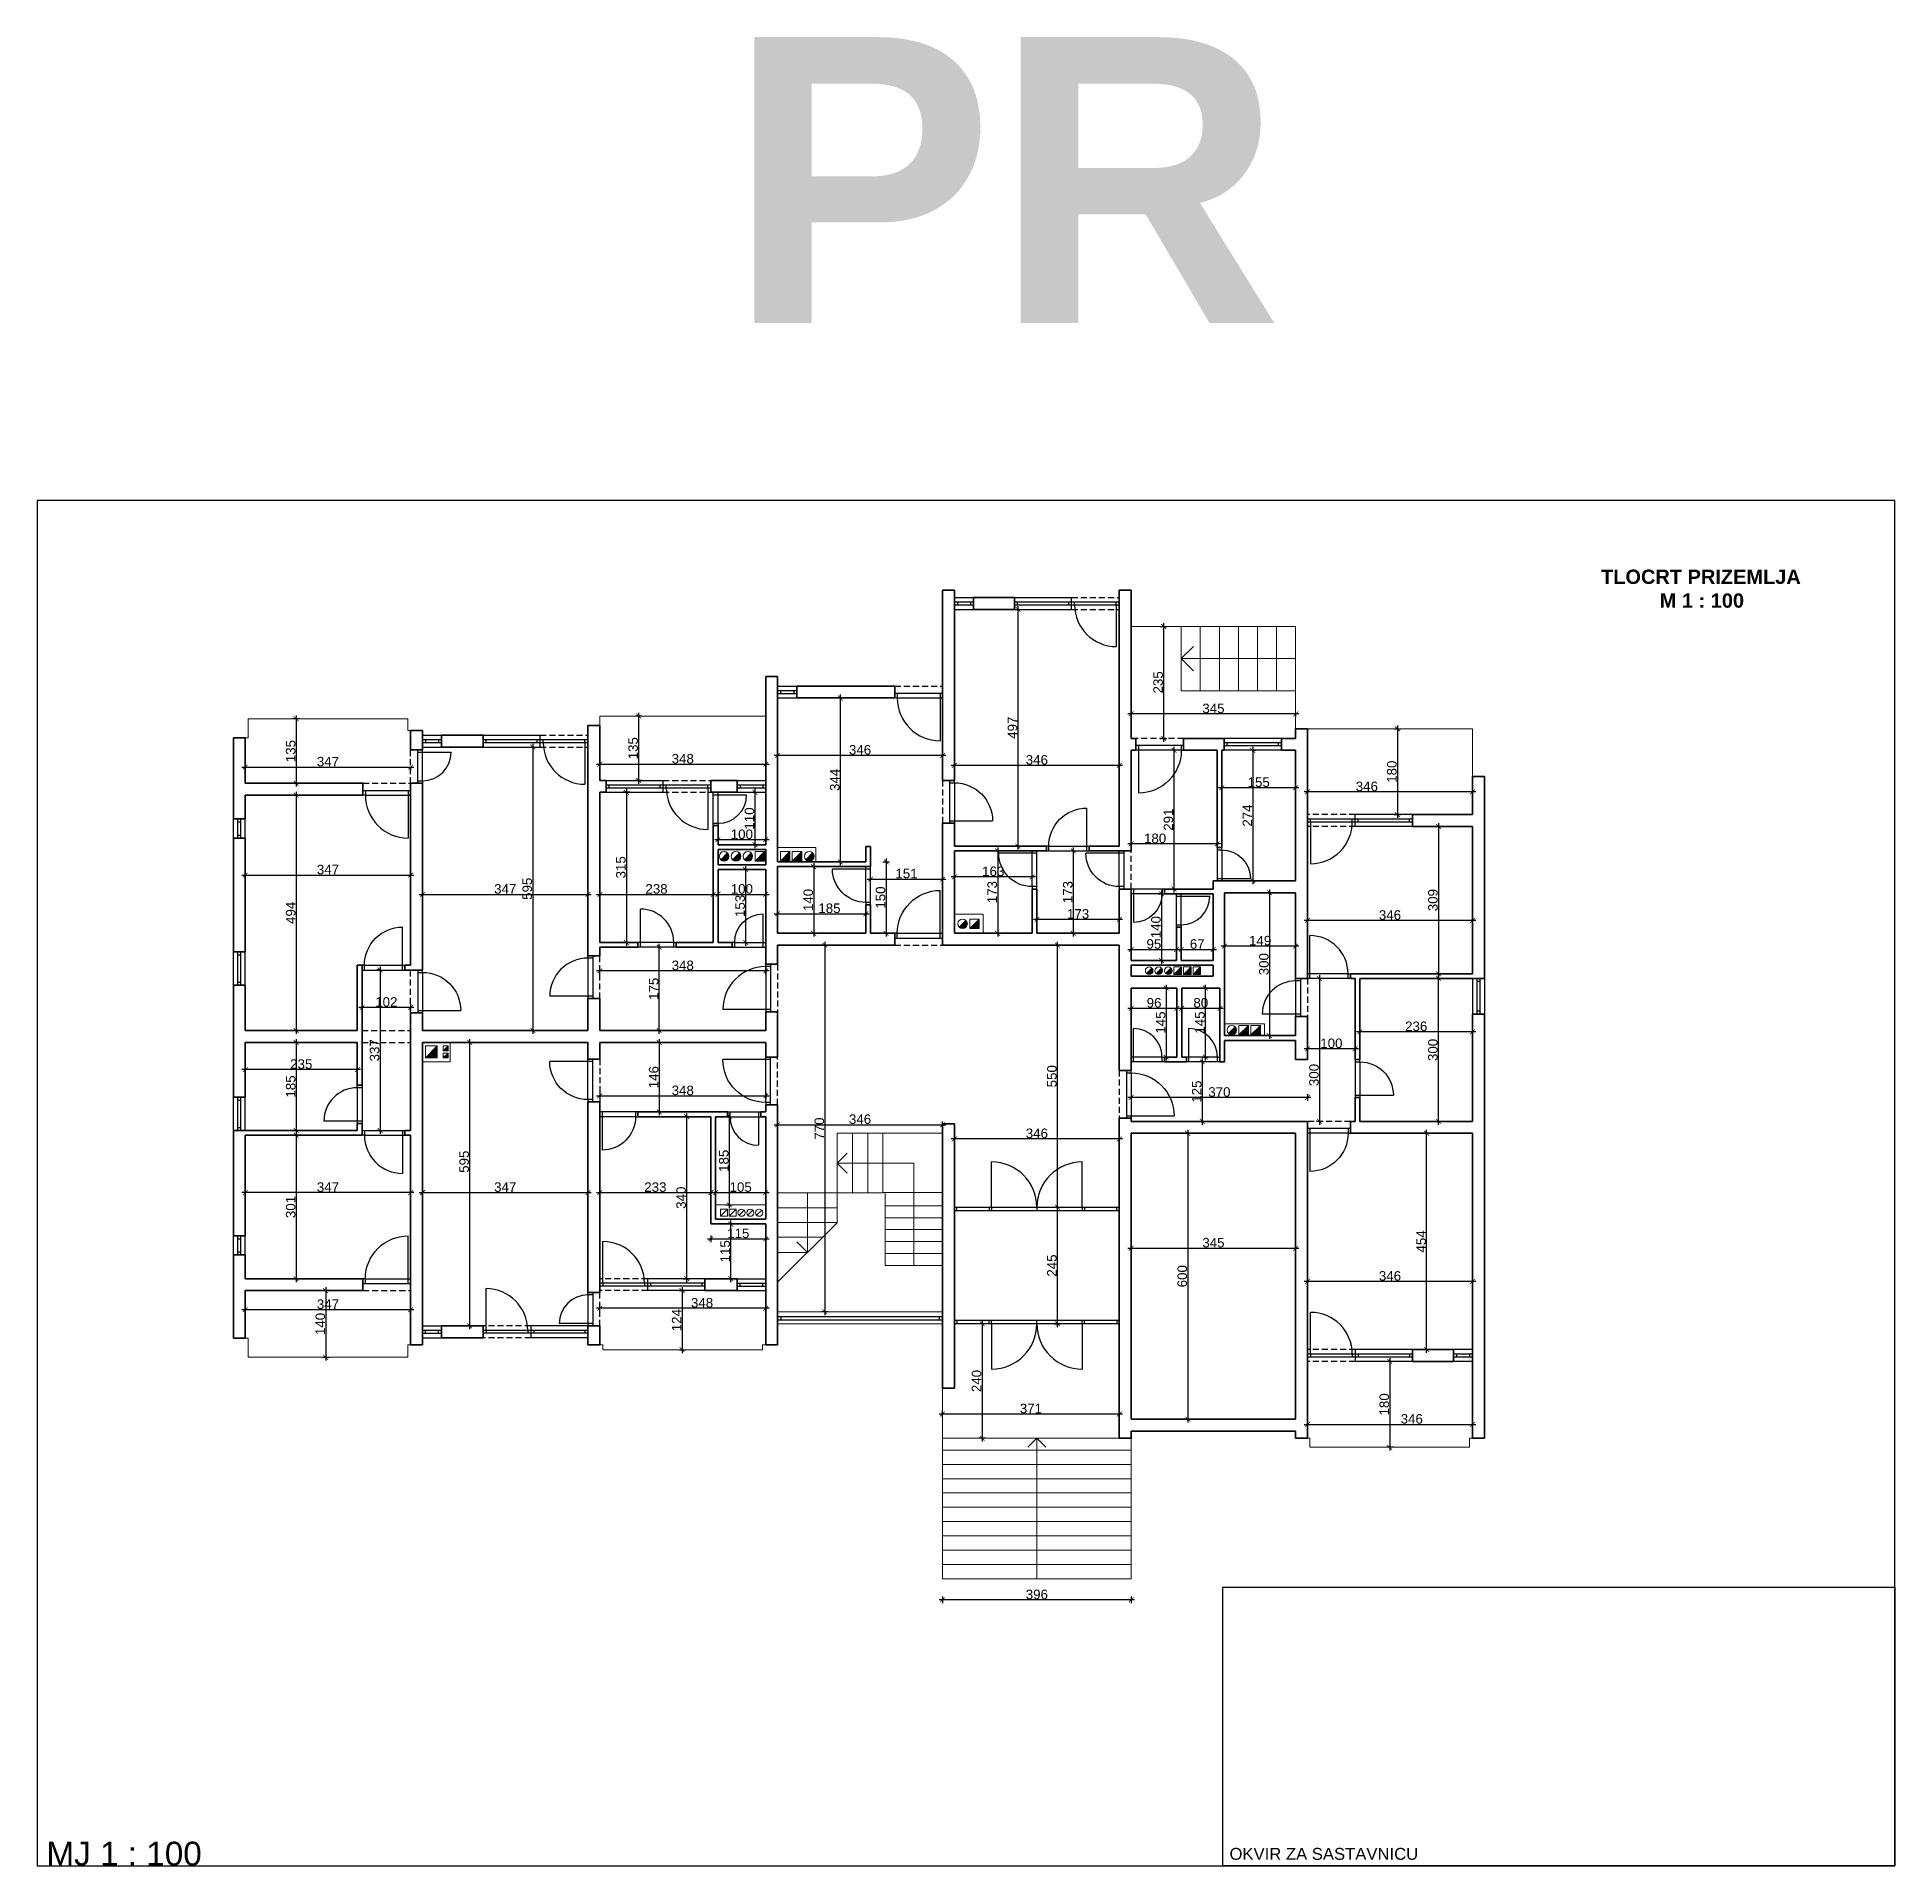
# Model space of a CAD drawing. Header units: centimetres. Extents: x 642232439 to 646206409, y 502891828 to 503284195.
# Drawn here: x 646180011 to 646183909, y 503274569 to 503278408 of the extents above; entities that cross this region are included whole.
import ezdxf

# ---------------------------------------------------------------- set-up
doc = ezdxf.new("R2010")
doc.units = ezdxf.units.CM
doc.header["$PDMODE"] = 35
doc.header["$PDSIZE"] = 0.1
doc.linetypes.add('HIDDENX2', pattern=[19.05, 12.7, -6.35])
doc.layers.add('SAST_Linija sastavnice', color=3, linetype='Continuous', plot=False)
for name, color, linetype, lineweight in [('SASTAVNICA', 7, 'Continuous', 0), ('TP_01 - 0.35', 1, 'Continuous', 35), ('TP_07 - 0.20', 7, 'Continuous', 20), ('TP_08 - 0.10', 8, 'Continuous', 9)]:
    doc.layers.add(name, color=color, linetype=linetype, lineweight=lineweight)
for name, color, linetype in [('TP_Hatch', 252, 'Continuous'), ('TP_Hidden', 8, 'HIDDENX2'), ('TP_Kotiranje', 3, 'Continuous'), ('TP_Otvori', 8, 'Continuous'), ('TP_Otvori.block', 8, 'Continuous')]:
    doc.layers.add(name, color=color, linetype=linetype)
doc.styles.add('Kota', font='arialbd.ttf')
doc.styles.get("Standard").update_dxf_attribs({"font": 'arial.ttf'})
doc.dimstyles.new('Radni', dxfattribs={"dimtxt": 20, "dimasz": 10, "dimexe": 7, "dimexo": 7, "dimgap": 1.25, "dimtad": 1, "dimdec": 1, "dimrnd": 0.5, "dimdsep": 46, "dimtxsty": 'Standard', "dimblk": 'ARCHTICK', "dimcen": 10, "dimdle": 7, "dimclrd": 256, "dimclre": 256, "dimadec": 1, "dimazin": 0, "dimtm": 1e-09, "dimtfac": 1, "dimtdec": 1, "dimtix": 1, "dimtmove": 0, "dimatfit": 0, "dimfxl": 7, "dimfxlon": 1, "dimarcsym": 0})

msp = doc.modelspace()

# ---------------------------------------------------------------- texts
at = {"layer": 'SAST_Linija sastavnice', "attachment_point": 7, "rotation": 360}
for s, insert, char_height in [(' MJ 1 : 100', (646180010.92, 503274569.11), 50), ('OKVIR ZA SASTAVNICU', (646182512.84, 503274581.46), 25)]:
    msp.add_mtext(s, dxfattribs=dict(at, insert=insert, char_height=char_height))
at = {"layer": 'SASTAVNICA', "insert": (646183267.96, 503277290.05), "char_height": 30, "attachment_point": 1, "style": 'Kota'}
msp.add_mtext_dynamic_manual_height_columns('\\pi24.50878;TLOCRT PRIZEMLJA\\P\\pi147.51697;M 1 : 100', width=467.0326, gutter_width=125, heights=[0], dxfattribs=at)
at = {"layer": 'TP_Kotiranje', "insert": (646181459.64, 503278407.74), "char_height": 600, "attachment_point": 1, "style": 'Kota'}
msp.add_mtext_dynamic_manual_height_columns('PR', width=868.7781, gutter_width=125, heights=[0], dxfattribs=at)

# ---------------------------------------------------------------- blocks, each defined once
blk = doc.blocks.new('*U525')
at = {"layer": 'TP_Otvori'}
for p, q in [((5, 0), (5, 90)), ((5, 0), (0, 0)), ((95, 0), (5, 0)), ((5, -10), (5, 0)), ((95, -10), (95, 0)), ((95, 0), (100, 0)), ((100, -10), (0, -10))]:
    blk.add_line(p, q, dxfattribs=at)
blk.add_arc((5, 0), 90, 0, 90, dxfattribs=at)
blk = doc.blocks.new('*U527')
at = {"layer": 'TP_01 - 0.35'}
for p, q in [((0, 0), (0, -30)), ((48, 0), (48, -30))]:
    blk.add_line(p, q, dxfattribs=at)
at = {"layer": 'TP_Otvori'}
for p, q in [((0, 0), (48, 0)), ((0, -11.3), (48, -11.3)), ((0, -18.8), (48, -18.8)), ((0, -30), (48, -30)), ((7.5, -11.3), (7.5, -18.8)), ((40.5, -11.3), (40.5, -18.8))]:
    blk.add_line(p, q, dxfattribs=at)
blk = doc.blocks.new('*U92')
at = {"layer": 'TP_01 - 0.35'}
for p, q in [((0, 0), (0, -30)), ((84, 0), (84, -30))]:
    blk.add_line(p, q, dxfattribs=at)
at = {"layer": 'TP_Otvori'}
for p, q in [((0, 0), (84, 0)), ((0, -11.3), (84, -11.3)), ((0, -18.8), (84, -18.8)), ((0, -30), (84, -30)), ((7.5, -11.3), (7.5, -18.8)), ((76.5, -11.3), (76.5, -18.8))]:
    blk.add_line(p, q, dxfattribs=at)
blk = doc.blocks.new('*U523')
at = {"layer": 'TP_Otvori'}
for p, q in [((5, 0), (5, 80)), ((5, 0), (0, 0)), ((85, 0), (5, 0)), ((5, -10), (5, 0)), ((85, -10), (85, 0)), ((85, 0), (90, 0)), ((90, -10), (0, -10))]:
    blk.add_line(p, q, dxfattribs=at)
blk.add_arc((5, 0), 80, 0, 90, dxfattribs=at)
blk = doc.blocks.new('*U524')
at = {"layer": 'TP_Otvori'}
for p, q in [((5, 0), (5, 70)), ((5, 0), (0, 0)), ((75, 0), (5, 0)), ((5, -10), (5, 0)), ((75, -10), (75, 0)), ((75, 0), (80, 0)), ((80, -10), (0, -10))]:
    blk.add_line(p, q, dxfattribs=at)
blk.add_arc((5, 0), 70, 0, 90, dxfattribs=at)
blk = doc.blocks.new('*U526')
at = {"layer": 'TP_Otvori'}
for p, q in [((5, 0), (5, 60)), ((5, 0), (0, 0)), ((65, 0), (5, 0)), ((5, -10), (5, 0)), ((65, -10), (65, 0)), ((65, 0), (70, 0)), ((70, -10), (0, -10))]:
    blk.add_line(p, q, dxfattribs=at)
blk.add_arc((5, 0), 60, 0, 90, dxfattribs=at)
blk = doc.blocks.new('*U93')
at = {"layer": 'TP_01 - 0.35'}
for p, q in [((0, 0), (0, -30)), ((72, 0), (72, -30))]:
    blk.add_line(p, q, dxfattribs=at)
at = {"layer": 'TP_Otvori'}
for p, q in [((0, 0), (72, 0)), ((0, -11.3), (72, -11.3)), ((0, -18.8), (72, -18.8)), ((0, -30), (72, -30)), ((7.5, -11.3), (7.5, -18.8)), ((64.5, -11.3), (64.5, -18.8))]:
    blk.add_line(p, q, dxfattribs=at)
blk = doc.blocks.new('*U94')
at = {"layer": 'TP_01 - 0.35'}
for p, q in [((0, 0), (0, -30)), ((48, 0), (48, -30))]:
    blk.add_line(p, q, dxfattribs=at)
at = {"layer": 'TP_Otvori'}
for p, q in [((0, 0), (48, 0)), ((0, -11.3), (48, -11.3)), ((0, -18.8), (48, -18.8)), ((0, -30), (48, -30)), ((7.5, -11.3), (7.5, -18.8)), ((40.5, -11.3), (40.5, -18.8))]:
    blk.add_line(p, q, dxfattribs=at)
blk = doc.blocks.new('*U95')
at = {"layer": 'TP_01 - 0.35'}
for p, q in [((0, 0), (0, -30)), ((144, 0), (144, -30))]:
    blk.add_line(p, q, dxfattribs=at)
at = {"layer": 'TP_Otvori'}
for p, q in [((0, 0), (144, 0)), ((0, -11.3), (144, -11.3)), ((0, -18.8), (144, -18.8)), ((0, -30), (144, -30)), ((7.5, -11.3), (7.5, -18.8)), ((136.5, -11.3), (136.5, -18.8))]:
    blk.add_line(p, q, dxfattribs=at)
blk = doc.blocks.new('*U96')
at = {"layer": 'TP_01 - 0.35'}
for p, q in [((0, 0), (0, -30)), ((90, 0), (90, -30))]:
    blk.add_line(p, q, dxfattribs=at)
at = {"layer": 'TP_Otvori'}
for p, q in [((0, 0), (90, 0)), ((0, -11.3), (90, -11.3)), ((0, -18.8), (90, -18.8)), ((0, -30), (90, -30)), ((7.5, -11.3), (7.5, -18.8)), ((82.5, -11.3), (82.5, -18.8))]:
    blk.add_line(p, q, dxfattribs=at)
blk = doc.blocks.new('_ArchTick')
at = {"color": 0, "linetype": 'ByBlock', "const_width": 0.15}
blk.add_lwpolyline([(-0.5, -0.5), (0.5, 0.5)], dxfattribs=at)
blk = doc.blocks.new('*D171')
at = {"layer": 'Defpoints', "color": 0, "transparency": 16777216}
for p in [(646181365.6, 503276982.6), (646181273, 503276847.6), (646181365.6, 503276847.6)]:
    blk.add_point(p, dxfattribs=at)
at = {"layer": 'TP_Kotiranje', "lineweight": -2, "transparency": 16777216}
for p, q in [((646181280, 503276982.6), (646181266, 503276982.6)), ((646181273, 503276989.6), (646181273, 503276840.6)), ((646181280, 503276847.6), (646181266, 503276847.6))]:
    blk.add_line(p, q, dxfattribs=at)
at = {"layer": 'TP_Kotiranje', "lineweight": -2, "transparency": 16777216, "xscale": 10, "yscale": 10, "zscale": 10}
for p, rotation in [((646181273, 503276982.6), 90), ((646181273, 503276847.6), 270)]:
    blk.add_blockref('_ArchTick', p, dxfattribs=dict(at, rotation=rotation))
at = {"layer": 'TP_Kotiranje', "color": 0, "transparency": 16777216, "insert": (646181261.5, 503276915.1), "char_height": 20, "attachment_point": 5, "rotation": 90}
blk.add_mtext('135', dxfattribs=at)
blk = doc.blocks.new('*D172')
at = {"layer": 'Defpoints', "color": 0, "transparency": 16777216}
for p in [(646181273, 503276822.6), (646181247.2, 503276507.6), (646181273, 503276507.6)]:
    blk.add_point(p, dxfattribs=at)
at = {"layer": 'TP_Kotiranje', "lineweight": -2, "transparency": 16777216}
for p, q in [((646181254.2, 503276822.6), (646181240.2, 503276822.6)), ((646181247.2, 503276829.6), (646181247.2, 503276500.6)), ((646181254.2, 503276507.6), (646181240.2, 503276507.6))]:
    blk.add_line(p, q, dxfattribs=at)
at = {"layer": 'TP_Kotiranje', "lineweight": -2, "transparency": 16777216, "xscale": 10, "yscale": 10, "zscale": 10}
for p, rotation in [((646181247.2, 503276822.6), 90), ((646181247.2, 503276507.6), 270)]:
    blk.add_blockref('_ArchTick', p, dxfattribs=dict(at, rotation=rotation))
at = {"layer": 'TP_Kotiranje', "color": 0, "transparency": 16777216, "insert": (646181235.7, 503276665.1), "char_height": 20, "attachment_point": 5, "rotation": 90}
blk.add_mtext('315', dxfattribs=at)
blk = doc.blocks.new('*D173')
at = {"layer": 'Defpoints', "color": 0, "transparency": 16777216}
for p in [(646181191.6, 503276665.1), (646181429.6, 503276665.1), (646181429.6, 503276608.3)]:
    blk.add_point(p, dxfattribs=at)
at = {"layer": 'TP_Kotiranje', "lineweight": -2, "transparency": 16777216}
for p, q in [((646181184.6, 503276608.3), (646181436.6, 503276608.3)), ((646181191.6, 503276615.3), (646181191.6, 503276601.3)), ((646181429.6, 503276615.3), (646181429.6, 503276601.3))]:
    blk.add_line(p, q, dxfattribs=at)
at = {"layer": 'TP_Kotiranje', "lineweight": -2, "transparency": 16777216, "xscale": 10, "yscale": 10, "zscale": 10, "rotation": 180}
blk.add_blockref('_ArchTick', (646181191.6, 503276608.3), dxfattribs=at)
at = {"layer": 'TP_Kotiranje', "lineweight": -2, "transparency": 16777216, "xscale": 10, "yscale": 10, "zscale": 10}
blk.add_blockref('_ArchTick', (646181429.6, 503276608.3), dxfattribs=at)
at = {"layer": 'TP_Kotiranje', "color": 0, "transparency": 16777216, "insert": (646181310.6, 503276619.7), "char_height": 20, "attachment_point": 5}
blk.add_mtext('238', dxfattribs=at)
blk = doc.blocks.new('*D174')
at = {"layer": 'Defpoints', "color": 0, "transparency": 16777216}
for p in [(646181439.6, 503276608.3), (646181539.6, 503276608.3), (646181539.6, 503276608.3)]:
    blk.add_point(p, dxfattribs=at)
at = {"layer": 'TP_Kotiranje', "lineweight": -2, "transparency": 16777216}
for p, q in [((646181432.6, 503276608.3), (646181546.6, 503276608.3)), ((646181439.6, 503276608.3), (646181439.6, 503276601.3)), ((646181539.6, 503276608.3), (646181539.6, 503276615.3))]:
    blk.add_line(p, q, dxfattribs=at)
at = {"layer": 'TP_Kotiranje', "lineweight": -2, "transparency": 16777216, "xscale": 10, "yscale": 10, "zscale": 10, "rotation": 180}
blk.add_blockref('_ArchTick', (646181439.6, 503276608.3), dxfattribs=at)
at = {"layer": 'TP_Kotiranje', "lineweight": -2, "transparency": 16777216, "xscale": 10, "yscale": 10, "zscale": 10}
blk.add_blockref('_ArchTick', (646181539.6, 503276608.3), dxfattribs=at)
at = {"layer": 'TP_Kotiranje', "color": 0, "transparency": 16777216, "insert": (646181489.6, 503276619.7), "char_height": 20, "attachment_point": 5}
blk.add_mtext('100', dxfattribs=at)
blk = doc.blocks.new('*D175')
at = {"layer": 'Defpoints', "color": 0, "transparency": 16777216}
for p in [(646181489.6, 503276660.6), (646181489.6, 503276507.6), (646181497.5, 503276507.6)]:
    blk.add_point(p, dxfattribs=at)
at = {"layer": 'TP_Kotiranje', "lineweight": -2, "transparency": 16777216}
for p, q in [((646181497.5, 503276667.6), (646181497.5, 503276500.6)), ((646181496.6, 503276660.6), (646181504.5, 503276660.6)), ((646181496.6, 503276507.6), (646181504.5, 503276507.6))]:
    blk.add_line(p, q, dxfattribs=at)
at = {"layer": 'TP_Kotiranje', "lineweight": -2, "transparency": 16777216, "xscale": 10, "yscale": 10, "zscale": 10}
for p, rotation in [((646181497.5, 503276660.6), 90), ((646181497.5, 503276507.6), 270)]:
    blk.add_blockref('_ArchTick', p, dxfattribs=dict(at, rotation=rotation))
at = {"layer": 'TP_Kotiranje', "color": 0, "transparency": 16777216, "insert": (646181486, 503276584.1), "char_height": 20, "attachment_point": 5, "rotation": 90}
blk.add_mtext('153', dxfattribs=at)
blk = doc.blocks.new('*D176')
at = {"layer": 'Defpoints', "color": 0, "transparency": 16777216}
for p in [(646180819.6, 503276645.6), (646181166.6, 503276645.6), (646181166.6, 503276608.3)]:
    blk.add_point(p, dxfattribs=at)
at = {"layer": 'TP_Kotiranje', "lineweight": -2, "transparency": 16777216}
for p, q in [((646180812.6, 503276608.3), (646181173.6, 503276608.3)), ((646180819.6, 503276615.3), (646180819.6, 503276601.3)), ((646181166.6, 503276615.3), (646181166.6, 503276601.3))]:
    blk.add_line(p, q, dxfattribs=at)
at = {"layer": 'TP_Kotiranje', "lineweight": -2, "transparency": 16777216, "xscale": 10, "yscale": 10, "zscale": 10, "rotation": 180}
blk.add_blockref('_ArchTick', (646180819.6, 503276608.3), dxfattribs=at)
at = {"layer": 'TP_Kotiranje', "lineweight": -2, "transparency": 16777216, "xscale": 10, "yscale": 10, "zscale": 10}
blk.add_blockref('_ArchTick', (646181166.6, 503276608.3), dxfattribs=at)
at = {"layer": 'TP_Kotiranje', "color": 0, "transparency": 16777216, "insert": (646180993.1, 503276619.7), "char_height": 20, "attachment_point": 5}
blk.add_mtext('347', dxfattribs=at)
blk = doc.blocks.new('*D177')
at = {"layer": 'Defpoints', "color": 0, "transparency": 16777216}
for p in [(646180946.6, 503276917.6), (646180946.6, 503276322.6), (646181050.7, 503276322.6)]:
    blk.add_point(p, dxfattribs=at)
at = {"layer": 'TP_Kotiranje', "lineweight": -2, "transparency": 16777216}
for p, q in [((646181043.7, 503276917.6), (646181057.7, 503276917.6)), ((646181050.7, 503276924.6), (646181050.7, 503276315.6)), ((646181043.7, 503276322.6), (646181057.7, 503276322.6))]:
    blk.add_line(p, q, dxfattribs=at)
at = {"layer": 'TP_Kotiranje', "lineweight": -2, "transparency": 16777216, "xscale": 10, "yscale": 10, "zscale": 10}
for p, rotation in [((646181050.7, 503276917.6), 90), ((646181050.7, 503276322.6), 270)]:
    blk.add_blockref('_ArchTick', p, dxfattribs=dict(at, rotation=rotation))
at = {"layer": 'TP_Kotiranje', "color": 0, "transparency": 16777216, "insert": (646181039.3, 503276620.1), "char_height": 20, "attachment_point": 5, "rotation": 90}
blk.add_mtext('595', dxfattribs=at)
blk = doc.blocks.new('*D178')
at = {"layer": 'Defpoints', "color": 0, "transparency": 16777216}
for p in [(646180621.1, 503276976.6), (646180554.4, 503276841.6), (646180621.1, 503276841.6)]:
    blk.add_point(p, dxfattribs=at)
at = {"layer": 'TP_Kotiranje', "lineweight": -2, "transparency": 16777216}
for p, q in [((646180554.4, 503276983.6), (646180554.4, 503276834.6)), ((646180561.4, 503276976.6), (646180547.4, 503276976.6)), ((646180561.4, 503276841.6), (646180547.4, 503276841.6))]:
    blk.add_line(p, q, dxfattribs=at)
at = {"layer": 'TP_Kotiranje', "lineweight": -2, "transparency": 16777216, "xscale": 10, "yscale": 10, "zscale": 10}
for p, rotation in [((646180554.4, 503276976.6), 90), ((646180554.4, 503276841.6), 270)]:
    blk.add_blockref('_ArchTick', p, dxfattribs=dict(at, rotation=rotation))
at = {"layer": 'TP_Kotiranje', "color": 0, "transparency": 16777216, "insert": (646180543, 503276909.1), "char_height": 20, "attachment_point": 5, "rotation": 90}
blk.add_mtext('135', dxfattribs=at)
blk = doc.blocks.new('*D179')
at = {"layer": 'Defpoints', "color": 0, "transparency": 16777216}
for p in [(646180554.4, 503276816.6), (646180554.4, 503276322.6), (646180554.4, 503276322.6)]:
    blk.add_point(p, dxfattribs=at)
at = {"layer": 'TP_Kotiranje', "lineweight": -2, "transparency": 16777216}
for p, q in [((646180554.4, 503276823.6), (646180554.4, 503276315.6)), ((646180554.4, 503276816.6), (646180547.4, 503276816.6)), ((646180554.4, 503276322.6), (646180547.4, 503276322.6))]:
    blk.add_line(p, q, dxfattribs=at)
at = {"layer": 'TP_Kotiranje', "lineweight": -2, "transparency": 16777216, "xscale": 10, "yscale": 10, "zscale": 10}
for p, rotation in [((646180554.4, 503276816.6), 90), ((646180554.4, 503276322.6), 270)]:
    blk.add_blockref('_ArchTick', p, dxfattribs=dict(at, rotation=rotation))
at = {"layer": 'TP_Kotiranje', "color": 0, "transparency": 16777216, "insert": (646180543, 503276569.6), "char_height": 20, "attachment_point": 5, "rotation": 90}
blk.add_mtext('494', dxfattribs=at)
blk = doc.blocks.new('*D180')
at = {"layer": 'Defpoints', "color": 0, "transparency": 16777216}
for p in [(646180554.4, 503276297.6), (646180554.4, 503276112.6), (646180554.4, 503276112.6)]:
    blk.add_point(p, dxfattribs=at)
at = {"layer": 'TP_Kotiranje', "lineweight": -2, "transparency": 16777216}
for p, q in [((646180554.4, 503276297.6), (646180547.4, 503276297.6)), ((646180554.4, 503276304.6), (646180554.4, 503276105.6)), ((646180554.4, 503276112.6), (646180547.4, 503276112.6))]:
    blk.add_line(p, q, dxfattribs=at)
at = {"layer": 'TP_Kotiranje', "lineweight": -2, "transparency": 16777216, "xscale": 10, "yscale": 10, "zscale": 10}
for p, rotation in [((646180554.4, 503276297.6), 90), ((646180554.4, 503276112.6), 270)]:
    blk.add_blockref('_ArchTick', p, dxfattribs=dict(at, rotation=rotation))
at = {"layer": 'TP_Kotiranje', "color": 0, "transparency": 16777216, "insert": (646180543, 503276205.1), "char_height": 20, "attachment_point": 5, "rotation": 90}
blk.add_mtext('185', dxfattribs=at)
blk = doc.blocks.new('*D181')
at = {"layer": 'Defpoints', "color": 0, "transparency": 16777216}
for p in [(646180554.4, 503276102.6), (646180554.4, 503275801.6), (646180554.4, 503275801.6)]:
    blk.add_point(p, dxfattribs=at)
at = {"layer": 'TP_Kotiranje', "lineweight": -2, "transparency": 16777216}
for p, q in [((646180554.4, 503276102.6), (646180547.4, 503276102.6)), ((646180554.4, 503276109.6), (646180554.4, 503275794.6)), ((646180554.4, 503275801.6), (646180547.4, 503275801.6))]:
    blk.add_line(p, q, dxfattribs=at)
at = {"layer": 'TP_Kotiranje', "lineweight": -2, "transparency": 16777216, "xscale": 10, "yscale": 10, "zscale": 10}
for p, rotation in [((646180554.4, 503276102.6), 90), ((646180554.4, 503275801.6), 270)]:
    blk.add_blockref('_ArchTick', p, dxfattribs=dict(at, rotation=rotation))
at = {"layer": 'TP_Kotiranje', "color": 0, "transparency": 16777216, "insert": (646180543, 503275952.1), "char_height": 20, "attachment_point": 5, "rotation": 90}
blk.add_mtext('301', dxfattribs=at)
blk = doc.blocks.new('*D182')
at = {"layer": 'Defpoints', "color": 0, "transparency": 16777216}
for p in [(646180571.1, 503275776.6), (646180571.1, 503275636.6), (646180616.5, 503275636.6)]:
    blk.add_point(p, dxfattribs=at)
at = {"layer": 'TP_Kotiranje', "lineweight": -2, "transparency": 16777216}
for p, q in [((646180609.5, 503275776.6), (646180623.5, 503275776.6)), ((646180616.5, 503275783.6), (646180616.5, 503275629.6)), ((646180609.5, 503275636.6), (646180623.5, 503275636.6))]:
    blk.add_line(p, q, dxfattribs=at)
at = {"layer": 'TP_Kotiranje', "lineweight": -2, "transparency": 16777216, "xscale": 10, "yscale": 10, "zscale": 10}
for p, rotation in [((646180616.5, 503275776.6), 90), ((646180616.5, 503275636.6), 270)]:
    blk.add_blockref('_ArchTick', p, dxfattribs=dict(at, rotation=rotation))
at = {"layer": 'TP_Kotiranje', "color": 0, "transparency": 16777216, "insert": (646180605.1, 503275706.6), "char_height": 20, "attachment_point": 5, "rotation": 90}
blk.add_mtext('140', dxfattribs=at)
blk = doc.blocks.new('*D183')
at = {"layer": 'Defpoints', "color": 0, "transparency": 16777216}
for p in [(646180447.6, 503275982.3), (646180447.6, 503275882.6), (646180794.6, 503275882.6)]:
    blk.add_point(p, dxfattribs=at)
at = {"layer": 'TP_Kotiranje', "lineweight": -2, "transparency": 16777216}
for p, q in [((646180801.6, 503275982.3), (646180440.6, 503275982.3)), ((646180447.6, 503275975.3), (646180447.6, 503275989.3)), ((646180794.6, 503275975.3), (646180794.6, 503275989.3))]:
    blk.add_line(p, q, dxfattribs=at)
at = {"layer": 'TP_Kotiranje', "lineweight": -2, "transparency": 16777216, "xscale": 10, "yscale": 10, "zscale": 10, "rotation": 180}
blk.add_blockref('_ArchTick', (646180447.6, 503275982.3), dxfattribs=at)
at = {"layer": 'TP_Kotiranje', "lineweight": -2, "transparency": 16777216, "xscale": 10, "yscale": 10, "zscale": 10}
blk.add_blockref('_ArchTick', (646180794.6, 503275982.3), dxfattribs=at)
at = {"layer": 'TP_Kotiranje', "color": 0, "transparency": 16777216, "insert": (646180621.1, 503275993.8), "char_height": 20, "attachment_point": 5}
blk.add_mtext('347', dxfattribs=at)
blk = doc.blocks.new('*D184')
at = {"layer": 'Defpoints', "color": 0, "transparency": 16777216}
for p in [(646180819.6, 503275982.3), (646181166.6, 503275982.3), (646181166.6, 503275982.3)]:
    blk.add_point(p, dxfattribs=at)
at = {"layer": 'TP_Kotiranje', "lineweight": -2, "transparency": 16777216}
for p, q in [((646180812.6, 503275982.3), (646181173.6, 503275982.3)), ((646180819.6, 503275982.3), (646180819.6, 503275989.3)), ((646181166.6, 503275982.3), (646181166.6, 503275989.3))]:
    blk.add_line(p, q, dxfattribs=at)
at = {"layer": 'TP_Kotiranje', "lineweight": -2, "transparency": 16777216, "xscale": 10, "yscale": 10, "zscale": 10, "rotation": 180}
blk.add_blockref('_ArchTick', (646180819.6, 503275982.3), dxfattribs=at)
at = {"layer": 'TP_Kotiranje', "lineweight": -2, "transparency": 16777216, "xscale": 10, "yscale": 10, "zscale": 10}
blk.add_blockref('_ArchTick', (646181166.6, 503275982.3), dxfattribs=at)
at = {"layer": 'TP_Kotiranje', "color": 0, "transparency": 16777216, "insert": (646180993.1, 503275993.8), "char_height": 20, "attachment_point": 5}
blk.add_mtext('347', dxfattribs=at)
blk = doc.blocks.new('*D185')
at = {"layer": 'Defpoints', "color": 0, "transparency": 16777216}
for p in [(646181191.6, 503275982.3), (646181424.6, 503275982.3), (646181424.6, 503275982.3)]:
    blk.add_point(p, dxfattribs=at)
at = {"layer": 'TP_Kotiranje', "lineweight": -2, "transparency": 16777216}
for p, q in [((646181184.6, 503275982.3), (646181431.6, 503275982.3)), ((646181191.6, 503275982.3), (646181191.6, 503275989.3)), ((646181424.6, 503275982.3), (646181424.6, 503275989.3))]:
    blk.add_line(p, q, dxfattribs=at)
at = {"layer": 'TP_Kotiranje', "lineweight": -2, "transparency": 16777216, "xscale": 10, "yscale": 10, "zscale": 10, "rotation": 180}
blk.add_blockref('_ArchTick', (646181191.6, 503275982.3), dxfattribs=at)
at = {"layer": 'TP_Kotiranje', "lineweight": -2, "transparency": 16777216, "xscale": 10, "yscale": 10, "zscale": 10}
blk.add_blockref('_ArchTick', (646181424.6, 503275982.3), dxfattribs=at)
at = {"layer": 'TP_Kotiranje', "color": 0, "transparency": 16777216, "insert": (646181308.1, 503275993.8), "char_height": 20, "attachment_point": 5}
blk.add_mtext('233', dxfattribs=at)
blk = doc.blocks.new('*D186')
at = {"layer": 'Defpoints', "color": 0, "transparency": 16777216}
for p in [(646181434.6, 503275982.3), (646181539.6, 503275982.3), (646181539.6, 503275982.3)]:
    blk.add_point(p, dxfattribs=at)
at = {"layer": 'TP_Kotiranje', "lineweight": -2, "transparency": 16777216}
for p, q in [((646181427.6, 503275982.3), (646181546.6, 503275982.3)), ((646181434.6, 503275982.3), (646181434.6, 503275975.3)), ((646181539.6, 503275982.3), (646181539.6, 503275989.3))]:
    blk.add_line(p, q, dxfattribs=at)
at = {"layer": 'TP_Kotiranje', "lineweight": -2, "transparency": 16777216, "xscale": 10, "yscale": 10, "zscale": 10, "rotation": 180}
blk.add_blockref('_ArchTick', (646181434.6, 503275982.3), dxfattribs=at)
at = {"layer": 'TP_Kotiranje', "lineweight": -2, "transparency": 16777216, "xscale": 10, "yscale": 10, "zscale": 10}
blk.add_blockref('_ArchTick', (646181539.6, 503275982.3), dxfattribs=at)
at = {"layer": 'TP_Kotiranje', "color": 0, "transparency": 16777216, "insert": (646181487.1, 503275993.8), "char_height": 20, "attachment_point": 5}
blk.add_mtext('105', dxfattribs=at)
blk = doc.blocks.new('*D187')
at = {"layer": 'Defpoints', "color": 0, "transparency": 16777216}
for p in [(646181910.6, 503276124.8), (646181564.6, 503275982.3), (646181910.6, 503275982.3)]:
    blk.add_point(p, dxfattribs=at)
at = {"layer": 'TP_Kotiranje', "lineweight": -2, "transparency": 16777216}
for p, q in [((646181557.6, 503276124.8), (646181917.6, 503276124.8)), ((646181564.6, 503276117.8), (646181564.6, 503276131.8)), ((646181910.6, 503276117.8), (646181910.6, 503276131.8))]:
    blk.add_line(p, q, dxfattribs=at)
at = {"layer": 'TP_Kotiranje', "lineweight": -2, "transparency": 16777216, "xscale": 10, "yscale": 10, "zscale": 10, "rotation": 180}
blk.add_blockref('_ArchTick', (646181564.6, 503276124.8), dxfattribs=at)
at = {"layer": 'TP_Kotiranje', "lineweight": -2, "transparency": 16777216, "xscale": 10, "yscale": 10, "zscale": 10}
blk.add_blockref('_ArchTick', (646181910.6, 503276124.8), dxfattribs=at)
at = {"layer": 'TP_Kotiranje', "color": 0, "transparency": 16777216, "insert": (646181737.6, 503276136.3), "char_height": 20, "attachment_point": 5}
blk.add_mtext('346', dxfattribs=at)
blk = doc.blocks.new('*D188')
at = {"layer": 'Defpoints', "color": 0, "transparency": 16777216}
for p in [(646181687.6, 503276501.6), (646181663.7, 503275731.8), (646181687.6, 503275731.8)]:
    blk.add_point(p, dxfattribs=at)
at = {"layer": 'TP_Kotiranje', "lineweight": -2, "transparency": 16777216}
for p, q in [((646181670.7, 503276501.6), (646181656.7, 503276501.6)), ((646181663.7, 503276508.6), (646181663.7, 503275724.8)), ((646181670.7, 503275731.8), (646181656.7, 503275731.8))]:
    blk.add_line(p, q, dxfattribs=at)
at = {"layer": 'TP_Kotiranje', "lineweight": -2, "transparency": 16777216, "xscale": 10, "yscale": 10, "zscale": 10}
for p, rotation in [((646181663.7, 503276501.6), 90), ((646181663.7, 503275731.8), 270)]:
    blk.add_blockref('_ArchTick', p, dxfattribs=dict(at, rotation=rotation))
at = {"layer": 'TP_Kotiranje', "color": 0, "transparency": 16777216, "insert": (646181652.2, 503276116.7), "char_height": 20, "attachment_point": 5, "rotation": 90}
blk.add_mtext('770', dxfattribs=at)
blk = doc.blocks.new('*D189')
at = {"layer": 'Defpoints', "color": 0, "transparency": 16777216}
for p in [(646182108.6, 503275951.6), (646182151.8, 503275951.6), (646182108.6, 503275706.8)]:
    blk.add_point(p, dxfattribs=at)
at = {"layer": 'TP_Kotiranje', "lineweight": -2, "transparency": 16777216}
for p, q in [((646182144.8, 503275951.6), (646182158.8, 503275951.6)), ((646182151.8, 503275699.8), (646182151.8, 503275958.6)), ((646182144.8, 503275706.8), (646182158.8, 503275706.8))]:
    blk.add_line(p, q, dxfattribs=at)
at = {"layer": 'TP_Kotiranje', "lineweight": -2, "transparency": 16777216, "xscale": 10, "yscale": 10, "zscale": 10}
for p, rotation in [((646182151.8, 503275951.6), 90), ((646182151.8, 503275706.8), 270)]:
    blk.add_blockref('_ArchTick', p, dxfattribs=dict(at, rotation=rotation))
at = {"layer": 'TP_Kotiranje', "color": 0, "transparency": 16777216, "insert": (646182140.3, 503275829.2), "char_height": 20, "attachment_point": 5, "rotation": 90}
blk.add_mtext('245', dxfattribs=at)
blk = doc.blocks.new('*D190')
at = {"layer": 'Defpoints', "color": 0, "transparency": 16777216}
for p in [(646182151.8, 503276501.6), (646182151.8, 503276501.6), (646182151.8, 503275951.6)]:
    blk.add_point(p, dxfattribs=at)
at = {"layer": 'TP_Kotiranje', "lineweight": -2, "transparency": 16777216}
for p, q in [((646182151.8, 503276501.6), (646182144.8, 503276501.6)), ((646182151.8, 503275944.6), (646182151.8, 503276508.6)), ((646182151.8, 503275951.6), (646182158.8, 503275951.6))]:
    blk.add_line(p, q, dxfattribs=at)
at = {"layer": 'TP_Kotiranje', "lineweight": -2, "transparency": 16777216, "xscale": 10, "yscale": 10, "zscale": 10}
for p, rotation in [((646182151.8, 503276501.6), 90), ((646182151.8, 503275951.6), 270)]:
    blk.add_blockref('_ArchTick', p, dxfattribs=dict(at, rotation=rotation))
at = {"layer": 'TP_Kotiranje', "color": 0, "transparency": 16777216, "insert": (646182140.3, 503276226.6), "char_height": 20, "attachment_point": 5, "rotation": 90}
blk.add_mtext('550', dxfattribs=at)
blk = doc.blocks.new('*D191')
at = {"layer": 'Defpoints', "color": 0, "transparency": 16777216}
for p in [(646181935.6, 503276126.6), (646182281.6, 503276138.6), (646181935.6, 503276095.1)]:
    blk.add_point(p, dxfattribs=at)
at = {"layer": 'TP_Kotiranje', "lineweight": -2, "transparency": 16777216}
for p, q in [((646182288.6, 503276095.1), (646181928.6, 503276095.1)), ((646181935.6, 503276102.1), (646181935.6, 503276088.1)), ((646182281.6, 503276102.1), (646182281.6, 503276088.1))]:
    blk.add_line(p, q, dxfattribs=at)
at = {"layer": 'TP_Kotiranje', "lineweight": -2, "transparency": 16777216, "xscale": 10, "yscale": 10, "zscale": 10, "rotation": 180}
blk.add_blockref('_ArchTick', (646181935.6, 503276095.1), dxfattribs=at)
at = {"layer": 'TP_Kotiranje', "lineweight": -2, "transparency": 16777216, "xscale": 10, "yscale": 10, "zscale": 10}
blk.add_blockref('_ArchTick', (646182281.6, 503276095.1), dxfattribs=at)
at = {"layer": 'TP_Kotiranje', "color": 0, "transparency": 16777216, "insert": (646182108.6, 503276106.6), "char_height": 20, "attachment_point": 5}
blk.add_mtext('346', dxfattribs=at)
blk = doc.blocks.new('*D192')
at = {"layer": 'Defpoints', "color": 0, "transparency": 16777216}
for p in [(646182651.6, 503275865.6), (646182306.6, 503275806.8), (646182651.6, 503275806.8)]:
    blk.add_point(p, dxfattribs=at)
at = {"layer": 'TP_Kotiranje', "lineweight": -2, "transparency": 16777216}
for p, q in [((646182299.6, 503275865.6), (646182658.6, 503275865.6)), ((646182306.6, 503275858.6), (646182306.6, 503275872.6)), ((646182651.6, 503275858.6), (646182651.6, 503275872.6))]:
    blk.add_line(p, q, dxfattribs=at)
at = {"layer": 'TP_Kotiranje', "lineweight": -2, "transparency": 16777216, "xscale": 10, "yscale": 10, "zscale": 10, "rotation": 180}
blk.add_blockref('_ArchTick', (646182306.6, 503275865.6), dxfattribs=at)
at = {"layer": 'TP_Kotiranje', "lineweight": -2, "transparency": 16777216, "xscale": 10, "yscale": 10, "zscale": 10}
blk.add_blockref('_ArchTick', (646182651.6, 503275865.6), dxfattribs=at)
at = {"layer": 'TP_Kotiranje', "color": 0, "transparency": 16777216, "insert": (646182479.1, 503275877.1), "char_height": 20, "attachment_point": 5}
blk.add_mtext('345', dxfattribs=at)
blk = doc.blocks.new('*D193')
at = {"layer": 'Defpoints', "color": 0, "transparency": 16777216}
for p in [(646182479.1, 503276106.8), (646182425.3, 503275506.8), (646182479.1, 503275506.8)]:
    blk.add_point(p, dxfattribs=at)
at = {"layer": 'TP_Kotiranje', "lineweight": -2, "transparency": 16777216}
for p, q in [((646182432.3, 503276106.8), (646182418.3, 503276106.8)), ((646182425.3, 503276113.8), (646182425.3, 503275499.8)), ((646182432.3, 503275506.8), (646182418.3, 503275506.8))]:
    blk.add_line(p, q, dxfattribs=at)
at = {"layer": 'TP_Kotiranje', "lineweight": -2, "transparency": 16777216, "xscale": 10, "yscale": 10, "zscale": 10}
for p, rotation in [((646182425.3, 503276106.8), 90), ((646182425.3, 503275506.8), 270)]:
    blk.add_blockref('_ArchTick', p, dxfattribs=dict(at, rotation=rotation))
at = {"layer": 'TP_Kotiranje', "color": 0, "transparency": 16777216, "insert": (646182413.8, 503275806.8), "char_height": 20, "attachment_point": 5, "rotation": 90}
blk.add_mtext('600', dxfattribs=at)
blk = doc.blocks.new('*D194')
at = {"layer": 'Defpoints', "color": 0, "transparency": 16777216}
for p in [(646182926.5, 503276106.8), (646182939.6, 503276106.8), (646182939.6, 503275652.8)]:
    blk.add_point(p, dxfattribs=at)
at = {"layer": 'TP_Kotiranje', "lineweight": -2, "transparency": 16777216}
for p, q in [((646182932.6, 503276106.8), (646182919.5, 503276106.8)), ((646182926.5, 503275645.8), (646182926.5, 503276113.8)), ((646182932.6, 503275652.8), (646182919.5, 503275652.8))]:
    blk.add_line(p, q, dxfattribs=at)
at = {"layer": 'TP_Kotiranje', "lineweight": -2, "transparency": 16777216, "xscale": 10, "yscale": 10, "zscale": 10}
for p, rotation in [((646182926.5, 503276106.8), 90), ((646182926.5, 503275652.8), 270)]:
    blk.add_blockref('_ArchTick', p, dxfattribs=dict(at, rotation=rotation))
at = {"layer": 'TP_Kotiranje', "color": 0, "transparency": 16777216, "insert": (646182915.1, 503275879.8), "char_height": 20, "attachment_point": 5, "rotation": 90}
blk.add_mtext('454', dxfattribs=at)
blk = doc.blocks.new('*D195')
at = {"layer": 'Defpoints', "color": 0, "transparency": 16777216}
for p in [(646182676.6, 503275795.8), (646182676.6, 503275786.8), (646183022.6, 503275786.8)]:
    blk.add_point(p, dxfattribs=at)
at = {"layer": 'TP_Kotiranje', "lineweight": -2, "transparency": 16777216}
for p, q in [((646183029.6, 503275795.8), (646182669.6, 503275795.8)), ((646182676.6, 503275793.8), (646182676.6, 503275802.8)), ((646183022.6, 503275793.8), (646183022.6, 503275802.8))]:
    blk.add_line(p, q, dxfattribs=at)
at = {"layer": 'TP_Kotiranje', "lineweight": -2, "transparency": 16777216, "xscale": 10, "yscale": 10, "zscale": 10, "rotation": 180}
blk.add_blockref('_ArchTick', (646182676.6, 503275795.8), dxfattribs=at)
at = {"layer": 'TP_Kotiranje', "lineweight": -2, "transparency": 16777216, "xscale": 10, "yscale": 10, "zscale": 10}
blk.add_blockref('_ArchTick', (646183022.6, 503275795.8), dxfattribs=at)
at = {"layer": 'TP_Kotiranje', "color": 0, "transparency": 16777216, "insert": (646182849.6, 503275807.3), "char_height": 20, "attachment_point": 5}
blk.add_mtext('346', dxfattribs=at)
blk = doc.blocks.new('*D196')
at = {"layer": 'Defpoints', "color": 0, "transparency": 16777216}
for p in [(646182904.6, 503276431.8), (646182951.2, 503276431.8), (646182904.6, 503276131.8)]:
    blk.add_point(p, dxfattribs=at)
at = {"layer": 'TP_Kotiranje', "lineweight": -2, "transparency": 16777216}
for p, q in [((646182951.2, 503276124.8), (646182951.2, 503276438.8)), ((646182944.2, 503276431.8), (646182958.2, 503276431.8)), ((646182944.2, 503276131.8), (646182958.2, 503276131.8))]:
    blk.add_line(p, q, dxfattribs=at)
at = {"layer": 'TP_Kotiranje', "lineweight": -2, "transparency": 16777216, "xscale": 10, "yscale": 10, "zscale": 10}
for p, rotation in [((646182951.2, 503276431.8), 90), ((646182951.2, 503276131.8), 270)]:
    blk.add_blockref('_ArchTick', p, dxfattribs=dict(at, rotation=rotation))
at = {"layer": 'TP_Kotiranje', "color": 0, "transparency": 16777216, "insert": (646182939.7, 503276281.8), "char_height": 20, "attachment_point": 5, "rotation": 90}
blk.add_mtext('300', dxfattribs=at)
blk = doc.blocks.new('*D197')
at = {"layer": 'Defpoints', "color": 0, "transparency": 16777216}
for p in [(646182786.6, 503276319.8), (646182786.6, 503276261.8), (646183022.6, 503276244.3)]:
    blk.add_point(p, dxfattribs=at)
at = {"layer": 'TP_Kotiranje', "lineweight": -2, "transparency": 16777216}
for p, q in [((646183029.6, 503276319.8), (646182779.6, 503276319.8)), ((646182786.6, 503276312.8), (646182786.6, 503276326.8)), ((646183022.6, 503276312.8), (646183022.6, 503276326.8))]:
    blk.add_line(p, q, dxfattribs=at)
at = {"layer": 'TP_Kotiranje', "lineweight": -2, "transparency": 16777216, "xscale": 10, "yscale": 10, "zscale": 10, "rotation": 180}
blk.add_blockref('_ArchTick', (646182786.6, 503276319.8), dxfattribs=at)
at = {"layer": 'TP_Kotiranje', "lineweight": -2, "transparency": 16777216, "xscale": 10, "yscale": 10, "zscale": 10}
blk.add_blockref('_ArchTick', (646183022.6, 503276319.8), dxfattribs=at)
at = {"layer": 'TP_Kotiranje', "color": 0, "transparency": 16777216, "insert": (646182904.6, 503276331.3), "char_height": 20, "attachment_point": 5}
blk.add_mtext('236', dxfattribs=at)
blk = doc.blocks.new('*D198')
at = {"layer": 'Defpoints', "color": 0, "transparency": 16777216}
for p in [(646182341.6, 503276609.6), (646182341.6, 503276469.6), (646182370, 503276469.6)]:
    blk.add_point(p, dxfattribs=at)
at = {"layer": 'TP_Kotiranje', "lineweight": -2, "transparency": 16777216}
for p, q in [((646182363, 503276609.6), (646182377, 503276609.6)), ((646182370, 503276616.6), (646182370, 503276462.6)), ((646182363, 503276469.6), (646182377, 503276469.6))]:
    blk.add_line(p, q, dxfattribs=at)
at = {"layer": 'TP_Kotiranje', "lineweight": -2, "transparency": 16777216, "xscale": 10, "yscale": 10, "zscale": 10}
for p, rotation in [((646182370, 503276609.6), 90), ((646182370, 503276469.6), 270)]:
    blk.add_blockref('_ArchTick', p, dxfattribs=dict(at, rotation=rotation))
at = {"layer": 'TP_Kotiranje', "color": 0, "transparency": 16777216, "insert": (646182358.5, 503276539.6), "char_height": 20, "attachment_point": 5, "rotation": 90}
blk.add_mtext('140', dxfattribs=at)
blk = doc.blocks.new('*D199')
at = {"layer": 'Defpoints', "color": 0, "transparency": 16777216}
for p in [(646182306.6, 503276498.4), (646182401.6, 503276498.4), (646182401.6, 503276492.7)]:
    blk.add_point(p, dxfattribs=at)
at = {"layer": 'TP_Kotiranje', "lineweight": -2, "transparency": 16777216}
for p, q in [((646182299.6, 503276492.7), (646182408.6, 503276492.7)), ((646182306.6, 503276492.7), (646182306.6, 503276485.7)), ((646182401.6, 503276492.7), (646182401.6, 503276485.7))]:
    blk.add_line(p, q, dxfattribs=at)
at = {"layer": 'TP_Kotiranje', "lineweight": -2, "transparency": 16777216, "xscale": 10, "yscale": 10, "zscale": 10, "rotation": 180}
blk.add_blockref('_ArchTick', (646182306.6, 503276492.7), dxfattribs=at)
at = {"layer": 'TP_Kotiranje', "lineweight": -2, "transparency": 16777216, "xscale": 10, "yscale": 10, "zscale": 10}
blk.add_blockref('_ArchTick', (646182401.6, 503276492.7), dxfattribs=at)
at = {"layer": 'TP_Kotiranje', "color": 0, "transparency": 16777216, "insert": (646182354.1, 503276504.1), "char_height": 20, "attachment_point": 5}
blk.add_mtext('95', dxfattribs=at)
blk = doc.blocks.new('*D200')
at = {"layer": 'Defpoints', "color": 0, "transparency": 16777216}
for p in [(646182411.6, 503276492.7), (646182478.6, 503276492.7), (646182478.6, 503276492.7)]:
    blk.add_point(p, dxfattribs=at)
at = {"layer": 'TP_Kotiranje', "lineweight": -2, "transparency": 16777216}
for p, q in [((646182404.6, 503276492.7), (646182485.6, 503276492.7)), ((646182411.6, 503276492.7), (646182411.6, 503276499.7)), ((646182478.6, 503276492.7), (646182478.6, 503276499.7))]:
    blk.add_line(p, q, dxfattribs=at)
at = {"layer": 'TP_Kotiranje', "lineweight": -2, "transparency": 16777216, "xscale": 10, "yscale": 10, "zscale": 10, "rotation": 180}
blk.add_blockref('_ArchTick', (646182411.6, 503276492.7), dxfattribs=at)
at = {"layer": 'TP_Kotiranje', "lineweight": -2, "transparency": 16777216, "xscale": 10, "yscale": 10, "zscale": 10}
blk.add_blockref('_ArchTick', (646182478.6, 503276492.7), dxfattribs=at)
at = {"layer": 'TP_Kotiranje', "color": 0, "transparency": 16777216, "insert": (646182445.1, 503276504.1), "char_height": 20, "attachment_point": 5}
blk.add_mtext('67', dxfattribs=at)
blk = doc.blocks.new('*D201')
at = {"layer": 'Defpoints', "color": 0, "transparency": 16777216}
for p in [(646182577.1, 503276611.8), (646182586.6, 503276311.8), (646182596.6, 503276311.8)]:
    blk.add_point(p, dxfattribs=at)
at = {"layer": 'TP_Kotiranje', "lineweight": -2, "transparency": 16777216}
for p, q in [((646182589.6, 503276611.8), (646182603.6, 503276611.8)), ((646182596.6, 503276618.8), (646182596.6, 503276304.8)), ((646182593.6, 503276311.8), (646182603.6, 503276311.8))]:
    blk.add_line(p, q, dxfattribs=at)
at = {"layer": 'TP_Kotiranje', "lineweight": -2, "transparency": 16777216, "xscale": 10, "yscale": 10, "zscale": 10}
for p, rotation in [((646182596.6, 503276611.8), 90), ((646182596.6, 503276311.8), 270)]:
    blk.add_blockref('_ArchTick', p, dxfattribs=dict(at, rotation=rotation))
at = {"layer": 'TP_Kotiranje', "color": 0, "transparency": 16777216, "insert": (646182585.1, 503276461.8), "char_height": 20, "attachment_point": 5, "rotation": 90}
blk.add_mtext('300', dxfattribs=at)
blk = doc.blocks.new('*D202')
at = {"layer": 'Defpoints', "color": 0, "transparency": 16777216}
for p in [(646182502.6, 503276499.6), (646182502.6, 503276461.8), (646182651.6, 503276460.5)]:
    blk.add_point(p, dxfattribs=at)
at = {"layer": 'TP_Kotiranje', "lineweight": -2, "transparency": 16777216}
for p, q in [((646182658.6, 503276499.6), (646182495.6, 503276499.6)), ((646182502.6, 503276492.6), (646182502.6, 503276506.6)), ((646182651.6, 503276492.6), (646182651.6, 503276506.6))]:
    blk.add_line(p, q, dxfattribs=at)
at = {"layer": 'TP_Kotiranje', "lineweight": -2, "transparency": 16777216, "xscale": 10, "yscale": 10, "zscale": 10, "rotation": 180}
blk.add_blockref('_ArchTick', (646182502.6, 503276499.6), dxfattribs=at)
at = {"layer": 'TP_Kotiranje', "lineweight": -2, "transparency": 16777216, "xscale": 10, "yscale": 10, "zscale": 10}
blk.add_blockref('_ArchTick', (646182651.6, 503276499.6), dxfattribs=at)
at = {"layer": 'TP_Kotiranje', "color": 0, "transparency": 16777216, "insert": (646182577.1, 503276511.1), "char_height": 20, "attachment_point": 5}
blk.add_mtext('149', dxfattribs=at)
blk = doc.blocks.new('*D203')
at = {"layer": 'Defpoints', "color": 0, "transparency": 16777216}
for p in [(646182560.9, 503276910.8), (646182560.9, 503276636.8), (646182561.6, 503276636.8)]:
    blk.add_point(p, dxfattribs=at)
at = {"layer": 'TP_Kotiranje', "lineweight": -2, "transparency": 16777216}
for p, q in [((646182561.6, 503276917.8), (646182561.6, 503276629.8)), ((646182561.6, 503276910.8), (646182568.6, 503276910.8)), ((646182561.6, 503276636.8), (646182568.6, 503276636.8))]:
    blk.add_line(p, q, dxfattribs=at)
at = {"layer": 'TP_Kotiranje', "lineweight": -2, "transparency": 16777216, "xscale": 10, "yscale": 10, "zscale": 10}
for p, rotation in [((646182561.6, 503276910.8), 90), ((646182561.6, 503276636.8), 270)]:
    blk.add_blockref('_ArchTick', p, dxfattribs=dict(at, rotation=rotation))
at = {"layer": 'TP_Kotiranje', "color": 0, "transparency": 16777216, "insert": (646182550.3, 503276773.8), "char_height": 20, "attachment_point": 5, "rotation": 90}
blk.add_mtext('274', dxfattribs=at)
blk = doc.blocks.new('*D204')
at = {"layer": 'Defpoints', "color": 0, "transparency": 16777216}
for p in [(646182496.6, 503276832.1), (646182496.6, 503276773.8), (646182651.6, 503276773.8)]:
    blk.add_point(p, dxfattribs=at)
at = {"layer": 'TP_Kotiranje', "lineweight": -2, "transparency": 16777216}
for p, q in [((646182658.6, 503276832.1), (646182489.6, 503276832.1)), ((646182496.6, 503276825.1), (646182496.6, 503276839.1)), ((646182651.6, 503276825.1), (646182651.6, 503276839.1))]:
    blk.add_line(p, q, dxfattribs=at)
at = {"layer": 'TP_Kotiranje', "lineweight": -2, "transparency": 16777216, "xscale": 10, "yscale": 10, "zscale": 10, "rotation": 180}
blk.add_blockref('_ArchTick', (646182496.6, 503276832.1), dxfattribs=at)
at = {"layer": 'TP_Kotiranje', "lineweight": -2, "transparency": 16777216, "xscale": 10, "yscale": 10, "zscale": 10}
blk.add_blockref('_ArchTick', (646182651.6, 503276832.1), dxfattribs=at)
at = {"layer": 'TP_Kotiranje', "color": 0, "transparency": 16777216, "insert": (646182574.1, 503276843.6), "char_height": 20, "attachment_point": 5}
blk.add_mtext('155', dxfattribs=at)
blk = doc.blocks.new('*D205')
at = {"layer": 'Defpoints', "color": 0, "transparency": 16777216}
for p in [(646182306.6, 503277170.8), (646182316.6, 503276935.8), (646182374.5, 503276935.8)]:
    blk.add_point(p, dxfattribs=at)
at = {"layer": 'TP_Kotiranje', "lineweight": -2, "transparency": 16777216}
for p, q in [((646182374.5, 503277177.8), (646182374.5, 503276928.8)), ((646182367.5, 503277170.8), (646182381.5, 503277170.8)), ((646182367.5, 503276935.8), (646182381.5, 503276935.8))]:
    blk.add_line(p, q, dxfattribs=at)
at = {"layer": 'TP_Kotiranje', "lineweight": -2, "transparency": 16777216, "xscale": 10, "yscale": 10, "zscale": 10}
for p, rotation in [((646182374.5, 503277170.8), 90), ((646182374.5, 503276935.8), 270)]:
    blk.add_blockref('_ArchTick', p, dxfattribs=dict(at, rotation=rotation))
at = {"layer": 'TP_Kotiranje', "color": 0, "transparency": 16777216, "insert": (646182363.1, 503277053.3), "char_height": 20, "attachment_point": 5, "rotation": 90}
blk.add_mtext('235', dxfattribs=at)
blk = doc.blocks.new('*D206')
at = {"layer": 'Defpoints', "color": 0, "transparency": 16777216}
for p in [(646182306.6, 503276995.8), (646182306.6, 503276987.1), (646182651.6, 503276995.8)]:
    blk.add_point(p, dxfattribs=at)
at = {"layer": 'TP_Kotiranje', "lineweight": -2, "transparency": 16777216}
for p, q in [((646182658.6, 503276987.1), (646182299.6, 503276987.1)), ((646182306.6, 503276988.8), (646182306.6, 503276980.1)), ((646182651.6, 503276988.8), (646182651.6, 503276980.1))]:
    blk.add_line(p, q, dxfattribs=at)
at = {"layer": 'TP_Kotiranje', "lineweight": -2, "transparency": 16777216, "xscale": 10, "yscale": 10, "zscale": 10, "rotation": 180}
blk.add_blockref('_ArchTick', (646182306.6, 503276987.1), dxfattribs=at)
at = {"layer": 'TP_Kotiranje', "lineweight": -2, "transparency": 16777216, "xscale": 10, "yscale": 10, "zscale": 10}
blk.add_blockref('_ArchTick', (646182651.6, 503276987.1), dxfattribs=at)
at = {"layer": 'TP_Kotiranje', "color": 0, "transparency": 16777216, "insert": (646182479.1, 503276998.6), "char_height": 20, "attachment_point": 5}
blk.add_mtext('345', dxfattribs=at)
blk = doc.blocks.new('*D207')
at = {"layer": 'Defpoints', "color": 0, "transparency": 16777216}
for p in [(646182416.6, 503276910.8), (646182396.3, 503276619.6), (646182416.6, 503276619.6)]:
    blk.add_point(p, dxfattribs=at)
at = {"layer": 'TP_Kotiranje', "lineweight": -2, "transparency": 16777216}
for p, q in [((646182403.3, 503276910.8), (646182389.3, 503276910.8)), ((646182396.3, 503276917.8), (646182396.3, 503276612.6)), ((646182403.3, 503276619.6), (646182389.3, 503276619.6))]:
    blk.add_line(p, q, dxfattribs=at)
at = {"layer": 'TP_Kotiranje', "lineweight": -2, "transparency": 16777216, "xscale": 10, "yscale": 10, "zscale": 10}
for p, rotation in [((646182396.3, 503276910.8), 90), ((646182396.3, 503276619.6), 270)]:
    blk.add_blockref('_ArchTick', p, dxfattribs=dict(at, rotation=rotation))
at = {"layer": 'TP_Kotiranje', "color": 0, "transparency": 16777216, "insert": (646182384.8, 503276765.2), "char_height": 20, "attachment_point": 5, "rotation": 90}
blk.add_mtext('291', dxfattribs=at)
blk = doc.blocks.new('*D208')
at = {"layer": 'Defpoints', "color": 0, "transparency": 16777216}
for p in [(646182306.6, 503276714.4), (646182306.6, 503276706.8), (646182486.6, 503276706.8)]:
    blk.add_point(p, dxfattribs=at)
at = {"layer": 'TP_Kotiranje', "lineweight": -2, "transparency": 16777216}
for p, q in [((646182493.6, 503276714.4), (646182299.6, 503276714.4)), ((646182306.6, 503276713.8), (646182306.6, 503276721.4)), ((646182486.6, 503276713.8), (646182486.6, 503276721.4))]:
    blk.add_line(p, q, dxfattribs=at)
at = {"layer": 'TP_Kotiranje', "lineweight": -2, "transparency": 16777216, "xscale": 10, "yscale": 10, "zscale": 10, "rotation": 180}
blk.add_blockref('_ArchTick', (646182306.6, 503276714.4), dxfattribs=at)
at = {"layer": 'TP_Kotiranje', "lineweight": -2, "transparency": 16777216, "xscale": 10, "yscale": 10, "zscale": 10}
blk.add_blockref('_ArchTick', (646182486.6, 503276714.4), dxfattribs=at)
at = {"layer": 'TP_Kotiranje', "color": 0, "transparency": 16777216, "insert": (646182356.7, 503276725.8), "char_height": 20, "attachment_point": 5}
blk.add_mtext('180', dxfattribs=at)
blk = doc.blocks.new('*D209')
at = {"layer": 'Defpoints', "color": 0, "transparency": 16777216}
for p in [(646182018.6, 503277206.6), (646182032.1, 503276709.6), (646182068.9, 503276709.6)]:
    blk.add_point(p, dxfattribs=at)
at = {"layer": 'TP_Kotiranje', "lineweight": -2, "transparency": 16777216}
for p, q in [((646182068.9, 503277213.6), (646182068.9, 503276702.6)), ((646182061.9, 503277206.6), (646182075.9, 503277206.6)), ((646182061.9, 503276709.6), (646182075.9, 503276709.6))]:
    blk.add_line(p, q, dxfattribs=at)
at = {"layer": 'TP_Kotiranje', "lineweight": -2, "transparency": 16777216, "xscale": 10, "yscale": 10, "zscale": 10}
for p, rotation in [((646182068.9, 503277206.6), 90), ((646182068.9, 503276709.6), 270)]:
    blk.add_blockref('_ArchTick', p, dxfattribs=dict(at, rotation=rotation))
at = {"layer": 'TP_Kotiranje', "color": 0, "transparency": 16777216, "insert": (646182057.5, 503276958.1), "char_height": 20, "attachment_point": 5, "rotation": 90}
blk.add_mtext('497', dxfattribs=at)
blk = doc.blocks.new('*D210')
at = {"layer": 'Defpoints', "color": 0, "transparency": 16777216}
for p in [(646181935.6, 503276978.1), (646182281.6, 503276978.1), (646181935.6, 503276879.2)]:
    blk.add_point(p, dxfattribs=at)
at = {"layer": 'TP_Kotiranje', "lineweight": -2, "transparency": 16777216}
for p, q in [((646182288.6, 503276879.2), (646181928.6, 503276879.2)), ((646181935.6, 503276886.2), (646181935.6, 503276872.2)), ((646182281.6, 503276886.2), (646182281.6, 503276872.2))]:
    blk.add_line(p, q, dxfattribs=at)
at = {"layer": 'TP_Kotiranje', "lineweight": -2, "transparency": 16777216, "xscale": 10, "yscale": 10, "zscale": 10, "rotation": 180}
blk.add_blockref('_ArchTick', (646181935.6, 503276879.2), dxfattribs=at)
at = {"layer": 'TP_Kotiranje', "lineweight": -2, "transparency": 16777216, "xscale": 10, "yscale": 10, "zscale": 10}
blk.add_blockref('_ArchTick', (646182281.6, 503276879.2), dxfattribs=at)
at = {"layer": 'TP_Kotiranje', "color": 0, "transparency": 16777216, "insert": (646182108.6, 503276890.6), "char_height": 20, "attachment_point": 5}
blk.add_mtext('346', dxfattribs=at)
blk = doc.blocks.new('*D211')
at = {"layer": 'Defpoints', "color": 0, "transparency": 16777216}
for p in [(646181707.6, 503277020.6), (646181696.1, 503276676.6), (646181707.6, 503276676.6)]:
    blk.add_point(p, dxfattribs=at)
at = {"layer": 'TP_Kotiranje', "lineweight": -2, "transparency": 16777216}
for p, q in [((646181700.6, 503277020.6), (646181689.1, 503277020.6)), ((646181696.1, 503277027.6), (646181696.1, 503276669.6)), ((646181700.6, 503276676.6), (646181689.1, 503276676.6))]:
    blk.add_line(p, q, dxfattribs=at)
at = {"layer": 'TP_Kotiranje', "lineweight": -2, "transparency": 16777216, "xscale": 10, "yscale": 10, "zscale": 10}
for p, rotation in [((646181696.1, 503277020.6), 90), ((646181696.1, 503276676.6), 270)]:
    blk.add_blockref('_ArchTick', p, dxfattribs=dict(at, rotation=rotation))
at = {"layer": 'TP_Kotiranje', "color": 0, "transparency": 16777216, "insert": (646181684.7, 503276848.6), "char_height": 20, "attachment_point": 5, "rotation": 90}
blk.add_mtext('344', dxfattribs=at)
blk = doc.blocks.new('*D212')
at = {"layer": 'Defpoints', "color": 0, "transparency": 16777216}
for p in [(646181564.6, 503276900.1), (646181564.6, 503276847.6), (646181910.6, 503276847.6)]:
    blk.add_point(p, dxfattribs=at)
at = {"layer": 'TP_Kotiranje', "lineweight": -2, "transparency": 16777216}
for p, q in [((646181917.6, 503276900.1), (646181557.6, 503276900.1)), ((646181564.6, 503276893.1), (646181564.6, 503276907.1)), ((646181910.6, 503276893.1), (646181910.6, 503276907.1))]:
    blk.add_line(p, q, dxfattribs=at)
at = {"layer": 'TP_Kotiranje', "lineweight": -2, "transparency": 16777216, "xscale": 10, "yscale": 10, "zscale": 10, "rotation": 180}
blk.add_blockref('_ArchTick', (646181564.6, 503276900.1), dxfattribs=at)
at = {"layer": 'TP_Kotiranje', "lineweight": -2, "transparency": 16777216, "xscale": 10, "yscale": 10, "zscale": 10}
blk.add_blockref('_ArchTick', (646181910.6, 503276900.1), dxfattribs=at)
at = {"layer": 'TP_Kotiranje', "color": 0, "transparency": 16777216, "insert": (646181737.6, 503276911.6), "char_height": 20, "attachment_point": 5}
blk.add_mtext('346', dxfattribs=at)
blk = doc.blocks.new('*D213')
at = {"layer": 'Defpoints', "color": 0, "transparency": 16777216}
for p in [(646181910.6, 503276640.5), (646181759.6, 503276626.6), (646181910.6, 503276626.6)]:
    blk.add_point(p, dxfattribs=at)
at = {"layer": 'TP_Kotiranje', "lineweight": -2, "transparency": 16777216}
for p, q in [((646181752.6, 503276640.5), (646181917.6, 503276640.5)), ((646181759.6, 503276633.6), (646181759.6, 503276647.5)), ((646181910.6, 503276633.6), (646181910.6, 503276647.5))]:
    blk.add_line(p, q, dxfattribs=at)
at = {"layer": 'TP_Kotiranje', "lineweight": -2, "transparency": 16777216, "xscale": 10, "yscale": 10, "zscale": 10, "rotation": 180}
blk.add_blockref('_ArchTick', (646181759.6, 503276640.5), dxfattribs=at)
at = {"layer": 'TP_Kotiranje', "lineweight": -2, "transparency": 16777216, "xscale": 10, "yscale": 10, "zscale": 10}
blk.add_blockref('_ArchTick', (646181910.6, 503276640.5), dxfattribs=at)
at = {"layer": 'TP_Kotiranje', "color": 0, "transparency": 16777216, "insert": (646181835.1, 503276652), "char_height": 20, "attachment_point": 5}
blk.add_mtext('151', dxfattribs=at)
blk = doc.blocks.new('*D214')
at = {"layer": 'Defpoints', "color": 0, "transparency": 16777216}
for p in [(646181749.6, 503276666.6), (646181640.5, 503276526.6), (646181749.6, 503276526.6)]:
    blk.add_point(p, dxfattribs=at)
at = {"layer": 'TP_Kotiranje', "lineweight": -2, "transparency": 16777216}
for p, q in [((646181647.5, 503276666.6), (646181633.5, 503276666.6)), ((646181640.5, 503276673.6), (646181640.5, 503276519.6)), ((646181647.5, 503276526.6), (646181633.5, 503276526.6))]:
    blk.add_line(p, q, dxfattribs=at)
at = {"layer": 'TP_Kotiranje', "lineweight": -2, "transparency": 16777216, "xscale": 10, "yscale": 10, "zscale": 10}
for p, rotation in [((646181640.5, 503276666.6), 90), ((646181640.5, 503276526.6), 270)]:
    blk.add_blockref('_ArchTick', p, dxfattribs=dict(at, rotation=rotation))
at = {"layer": 'TP_Kotiranje', "color": 0, "transparency": 16777216, "insert": (646181629, 503276596.6), "char_height": 20, "attachment_point": 5, "rotation": 90}
blk.add_mtext('140', dxfattribs=at)
blk = doc.blocks.new('*D215')
at = {"layer": 'Defpoints', "color": 0, "transparency": 16777216}
for p in [(646181759.6, 503276676.6), (646181759.6, 503276526.6), (646181792.2, 503276526.6)]:
    blk.add_point(p, dxfattribs=at)
at = {"layer": 'TP_Kotiranje', "lineweight": -2, "transparency": 16777216}
for p, q in [((646181785.2, 503276676.6), (646181799.2, 503276676.6)), ((646181792.2, 503276683.6), (646181792.2, 503276519.6)), ((646181785.2, 503276526.6), (646181799.2, 503276526.6))]:
    blk.add_line(p, q, dxfattribs=at)
at = {"layer": 'TP_Kotiranje', "lineweight": -2, "transparency": 16777216, "xscale": 10, "yscale": 10, "zscale": 10}
for p, rotation in [((646181792.2, 503276676.6), 90), ((646181792.2, 503276526.6), 270)]:
    blk.add_blockref('_ArchTick', p, dxfattribs=dict(at, rotation=rotation))
at = {"layer": 'TP_Kotiranje', "color": 0, "transparency": 16777216, "insert": (646181780.7, 503276601.6), "char_height": 20, "attachment_point": 5, "rotation": 90}
blk.add_mtext('150', dxfattribs=at)
blk = doc.blocks.new('*D216')
at = {"layer": 'Defpoints', "color": 0, "transparency": 16777216}
for p in [(646181564.6, 503276596.6), (646181749.6, 503276567.6), (646181749.6, 503276556.6)]:
    blk.add_point(p, dxfattribs=at)
at = {"layer": 'TP_Kotiranje', "lineweight": -2, "transparency": 16777216}
for p, q in [((646181557.6, 503276567.6), (646181756.6, 503276567.6)), ((646181564.6, 503276574.6), (646181564.6, 503276560.6)), ((646181749.6, 503276563.6), (646181749.6, 503276574.6))]:
    blk.add_line(p, q, dxfattribs=at)
at = {"layer": 'TP_Kotiranje', "lineweight": -2, "transparency": 16777216, "xscale": 10, "yscale": 10, "zscale": 10, "rotation": 180}
blk.add_blockref('_ArchTick', (646181564.6, 503276567.6), dxfattribs=at)
at = {"layer": 'TP_Kotiranje', "lineweight": -2, "transparency": 16777216, "xscale": 10, "yscale": 10, "zscale": 10}
blk.add_blockref('_ArchTick', (646181749.6, 503276567.6), dxfattribs=at)
at = {"layer": 'TP_Kotiranje', "color": 0, "transparency": 16777216, "insert": (646181673.4, 503276579.1), "char_height": 20, "attachment_point": 5}
blk.add_mtext('185', dxfattribs=at)
blk = doc.blocks.new('*D217')
at = {"layer": 'Defpoints', "color": 0, "transparency": 16777216}
for p in [(646181479.6, 503276822.6), (646181479.6, 503276712.6), (646181517.1, 503276712.6)]:
    blk.add_point(p, dxfattribs=at)
at = {"layer": 'TP_Kotiranje', "lineweight": -2, "transparency": 16777216}
for p, q in [((646181510.1, 503276822.6), (646181524.1, 503276822.6)), ((646181517.1, 503276829.6), (646181517.1, 503276705.6)), ((646181510.1, 503276712.6), (646181524.1, 503276712.6))]:
    blk.add_line(p, q, dxfattribs=at)
at = {"layer": 'TP_Kotiranje', "lineweight": -2, "transparency": 16777216, "xscale": 10, "yscale": 10, "zscale": 10}
for p, rotation in [((646181517.1, 503276822.6), 90), ((646181517.1, 503276712.6), 270)]:
    blk.add_blockref('_ArchTick', p, dxfattribs=dict(at, rotation=rotation))
at = {"layer": 'TP_Kotiranje', "color": 0, "transparency": 16777216, "insert": (646181505.6, 503276767.6), "char_height": 20, "attachment_point": 5, "rotation": 90}
blk.add_mtext('110', dxfattribs=at)
blk = doc.blocks.new('*D218')
at = {"layer": 'Defpoints', "color": 0, "transparency": 16777216}
for p in [(646181539.6, 503276752.9), (646181439.6, 503276732.6), (646181439.6, 503276722.9)]:
    blk.add_point(p, dxfattribs=at)
at = {"layer": 'TP_Kotiranje', "lineweight": -2, "transparency": 16777216}
for p, q in [((646181546.6, 503276722.9), (646181432.6, 503276722.9)), ((646181439.6, 503276725.6), (646181439.6, 503276715.9)), ((646181539.6, 503276729.9), (646181539.6, 503276715.9))]:
    blk.add_line(p, q, dxfattribs=at)
at = {"layer": 'TP_Kotiranje', "lineweight": -2, "transparency": 16777216, "xscale": 10, "yscale": 10, "zscale": 10, "rotation": 180}
blk.add_blockref('_ArchTick', (646181439.6, 503276722.9), dxfattribs=at)
at = {"layer": 'TP_Kotiranje', "lineweight": -2, "transparency": 16777216, "xscale": 10, "yscale": 10, "zscale": 10}
blk.add_blockref('_ArchTick', (646181539.6, 503276722.9), dxfattribs=at)
at = {"layer": 'TP_Kotiranje', "color": 0, "transparency": 16777216, "insert": (646181489.6, 503276734.4), "char_height": 20, "attachment_point": 5}
blk.add_mtext('100', dxfattribs=at)
blk = doc.blocks.new('*D219')
at = {"layer": 'Defpoints', "color": 0, "transparency": 16777216}
for p in [(646181191.6, 503276905.1), (646181539.6, 503276905.1), (646181539.6, 503276881.5)]:
    blk.add_point(p, dxfattribs=at)
at = {"layer": 'TP_Kotiranje', "lineweight": -2, "transparency": 16777216}
for p, q in [((646181184.6, 503276881.5), (646181546.6, 503276881.5)), ((646181191.6, 503276888.5), (646181191.6, 503276874.5)), ((646181539.6, 503276888.5), (646181539.6, 503276874.5))]:
    blk.add_line(p, q, dxfattribs=at)
at = {"layer": 'TP_Kotiranje', "lineweight": -2, "transparency": 16777216, "xscale": 10, "yscale": 10, "zscale": 10, "rotation": 180}
blk.add_blockref('_ArchTick', (646181191.6, 503276881.5), dxfattribs=at)
at = {"layer": 'TP_Kotiranje', "lineweight": -2, "transparency": 16777216, "xscale": 10, "yscale": 10, "zscale": 10}
blk.add_blockref('_ArchTick', (646181539.6, 503276881.5), dxfattribs=at)
at = {"layer": 'TP_Kotiranje', "color": 0, "transparency": 16777216, "insert": (646181365.6, 503276893), "char_height": 20, "attachment_point": 5}
blk.add_mtext('348', dxfattribs=at)
blk = doc.blocks.new('*D220')
at = {"layer": 'Defpoints', "color": 0, "transparency": 16777216}
for p in [(646180447.6, 503276889.1), (646180794.6, 503276876.6), (646180794.6, 503276875.5)]:
    blk.add_point(p, dxfattribs=at)
at = {"layer": 'TP_Kotiranje', "lineweight": -2, "transparency": 16777216}
for p, q in [((646180440.6, 503276875.5), (646180801.6, 503276875.5)), ((646180447.6, 503276882.1), (646180447.6, 503276868.5)), ((646180794.6, 503276875.5), (646180794.6, 503276868.5))]:
    blk.add_line(p, q, dxfattribs=at)
at = {"layer": 'TP_Kotiranje', "lineweight": -2, "transparency": 16777216, "xscale": 10, "yscale": 10, "zscale": 10, "rotation": 180}
blk.add_blockref('_ArchTick', (646180447.6, 503276875.5), dxfattribs=at)
at = {"layer": 'TP_Kotiranje', "lineweight": -2, "transparency": 16777216, "xscale": 10, "yscale": 10, "zscale": 10}
blk.add_blockref('_ArchTick', (646180794.6, 503276875.5), dxfattribs=at)
at = {"layer": 'TP_Kotiranje', "color": 0, "transparency": 16777216, "insert": (646180621.1, 503276886.9), "char_height": 20, "attachment_point": 5}
blk.add_mtext('347', dxfattribs=at)
blk = doc.blocks.new('*D221')
at = {"layer": 'Defpoints', "color": 0, "transparency": 16777216}
for p in [(646180794.6, 503276648.9), (646180447.6, 503276607.1), (646180794.6, 503276607.1)]:
    blk.add_point(p, dxfattribs=at)
at = {"layer": 'TP_Kotiranje', "lineweight": -2, "transparency": 16777216}
for p, q in [((646180440.6, 503276648.9), (646180801.6, 503276648.9)), ((646180447.6, 503276641.9), (646180447.6, 503276655.9)), ((646180794.6, 503276641.9), (646180794.6, 503276655.9))]:
    blk.add_line(p, q, dxfattribs=at)
at = {"layer": 'TP_Kotiranje', "lineweight": -2, "transparency": 16777216, "xscale": 10, "yscale": 10, "zscale": 10, "rotation": 180}
blk.add_blockref('_ArchTick', (646180447.6, 503276648.9), dxfattribs=at)
at = {"layer": 'TP_Kotiranje', "lineweight": -2, "transparency": 16777216, "xscale": 10, "yscale": 10, "zscale": 10}
blk.add_blockref('_ArchTick', (646180794.6, 503276648.9), dxfattribs=at)
at = {"layer": 'TP_Kotiranje', "color": 0, "transparency": 16777216, "insert": (646180621.1, 503276660.3), "char_height": 20, "attachment_point": 5}
blk.add_mtext('347', dxfattribs=at)
blk = doc.blocks.new('*D222')
at = {"layer": 'Defpoints', "color": 0, "transparency": 16777216}
for p in [(646180692.6, 503276391.1), (646180692.6, 503276370.9), (646180794.6, 503276391.1)]:
    blk.add_point(p, dxfattribs=at)
at = {"layer": 'TP_Kotiranje', "lineweight": -2, "transparency": 16777216}
for p, q in [((646180801.6, 503276370.9), (646180685.6, 503276370.9)), ((646180692.6, 503276377.9), (646180692.6, 503276363.9)), ((646180794.6, 503276377.9), (646180794.6, 503276363.9))]:
    blk.add_line(p, q, dxfattribs=at)
at = {"layer": 'TP_Kotiranje', "lineweight": -2, "transparency": 16777216, "xscale": 10, "yscale": 10, "zscale": 10, "rotation": 180}
blk.add_blockref('_ArchTick', (646180692.6, 503276370.9), dxfattribs=at)
at = {"layer": 'TP_Kotiranje', "lineweight": -2, "transparency": 16777216, "xscale": 10, "yscale": 10, "zscale": 10}
blk.add_blockref('_ArchTick', (646180794.6, 503276370.9), dxfattribs=at)
at = {"layer": 'TP_Kotiranje', "color": 0, "transparency": 16777216, "insert": (646180743.6, 503276382.4), "char_height": 20, "attachment_point": 5}
blk.add_mtext('102', dxfattribs=at)
blk = doc.blocks.new('*D223')
at = {"layer": 'Defpoints', "color": 0, "transparency": 16777216}
for p in [(646180737.6, 503276449.6), (646180730.5, 503276112.6), (646180737.6, 503276112.6)]:
    blk.add_point(p, dxfattribs=at)
at = {"layer": 'TP_Kotiranje', "lineweight": -2, "transparency": 16777216}
for p, q in [((646180730.6, 503276449.6), (646180723.5, 503276449.6)), ((646180730.5, 503276456.6), (646180730.5, 503276105.6)), ((646180730.6, 503276112.6), (646180723.5, 503276112.6))]:
    blk.add_line(p, q, dxfattribs=at)
at = {"layer": 'TP_Kotiranje', "lineweight": -2, "transparency": 16777216, "xscale": 10, "yscale": 10, "zscale": 10}
for p, rotation in [((646180730.5, 503276449.6), 90), ((646180730.5, 503276112.6), 270)]:
    blk.add_blockref('_ArchTick', p, dxfattribs=dict(at, rotation=rotation))
at = {"layer": 'TP_Kotiranje', "color": 0, "transparency": 16777216, "insert": (646180719.1, 503276281.1), "char_height": 20, "attachment_point": 5, "rotation": 90}
blk.add_mtext('337', dxfattribs=at)
blk = doc.blocks.new('*D224')
at = {"layer": 'Defpoints', "color": 0, "transparency": 16777216}
for p in [(646180447.6, 503276240.5), (646180447.6, 503276207.6), (646180682.6, 503276207.6)]:
    blk.add_point(p, dxfattribs=at)
at = {"layer": 'TP_Kotiranje', "lineweight": -2, "transparency": 16777216}
for p, q in [((646180689.6, 503276240.5), (646180440.6, 503276240.5)), ((646180447.6, 503276233.5), (646180447.6, 503276247.5)), ((646180682.6, 503276233.5), (646180682.6, 503276247.5))]:
    blk.add_line(p, q, dxfattribs=at)
at = {"layer": 'TP_Kotiranje', "lineweight": -2, "transparency": 16777216, "xscale": 10, "yscale": 10, "zscale": 10, "rotation": 180}
blk.add_blockref('_ArchTick', (646180447.6, 503276240.5), dxfattribs=at)
at = {"layer": 'TP_Kotiranje', "lineweight": -2, "transparency": 16777216, "xscale": 10, "yscale": 10, "zscale": 10}
blk.add_blockref('_ArchTick', (646180682.6, 503276240.5), dxfattribs=at)
at = {"layer": 'TP_Kotiranje', "color": 0, "transparency": 16777216, "insert": (646180565.1, 503276252), "char_height": 20, "attachment_point": 5}
blk.add_mtext('235', dxfattribs=at)
blk = doc.blocks.new('*D225')
at = {"layer": 'Defpoints', "color": 0, "transparency": 16777216}
for p in [(646180447.6, 503275736.5), (646180447.6, 503275676.6), (646180794.6, 503275662.6)]:
    blk.add_point(p, dxfattribs=at)
at = {"layer": 'TP_Kotiranje', "lineweight": -2, "transparency": 16777216}
for p, q in [((646180801.6, 503275736.5), (646180440.6, 503275736.5)), ((646180447.6, 503275729.5), (646180447.6, 503275743.5)), ((646180794.6, 503275729.5), (646180794.6, 503275743.5))]:
    blk.add_line(p, q, dxfattribs=at)
at = {"layer": 'TP_Kotiranje', "lineweight": -2, "transparency": 16777216, "xscale": 10, "yscale": 10, "zscale": 10, "rotation": 180}
blk.add_blockref('_ArchTick', (646180447.6, 503275736.5), dxfattribs=at)
at = {"layer": 'TP_Kotiranje', "lineweight": -2, "transparency": 16777216, "xscale": 10, "yscale": 10, "zscale": 10}
blk.add_blockref('_ArchTick', (646180794.6, 503275736.5), dxfattribs=at)
at = {"layer": 'TP_Kotiranje', "color": 0, "transparency": 16777216, "insert": (646180621.1, 503275748), "char_height": 20, "attachment_point": 5}
blk.add_mtext('347', dxfattribs=at)
blk = doc.blocks.new('*D226')
at = {"layer": 'Defpoints', "color": 0, "transparency": 16777216}
for p in [(646180993.1, 503276297.6), (646180918.3, 503275702.6), (646180993.1, 503275702.6)]:
    blk.add_point(p, dxfattribs=at)
at = {"layer": 'TP_Kotiranje', "lineweight": -2, "transparency": 16777216}
for p, q in [((646180925.3, 503276297.6), (646180911.3, 503276297.6)), ((646180918.3, 503276304.6), (646180918.3, 503275695.6)), ((646180925.3, 503275702.6), (646180911.3, 503275702.6))]:
    blk.add_line(p, q, dxfattribs=at)
at = {"layer": 'TP_Kotiranje', "lineweight": -2, "transparency": 16777216, "xscale": 10, "yscale": 10, "zscale": 10}
for p, rotation in [((646180918.3, 503276297.6), 90), ((646180918.3, 503275702.6), 270)]:
    blk.add_blockref('_ArchTick', p, dxfattribs=dict(at, rotation=rotation))
at = {"layer": 'TP_Kotiranje', "color": 0, "transparency": 16777216, "insert": (646180906.9, 503276047.1), "char_height": 20, "attachment_point": 5, "rotation": 90}
blk.add_mtext('595', dxfattribs=at)
blk = doc.blocks.new('*D227')
at = {"layer": 'Defpoints', "color": 0, "transparency": 16777216}
for p in [(646181348.1, 503276141.6), (646181348.1, 503275801.6), (646181373.7, 503275801.6)]:
    blk.add_point(p, dxfattribs=at)
at = {"layer": 'TP_Kotiranje', "lineweight": -2, "transparency": 16777216}
for p, q in [((646181366.7, 503276141.6), (646181380.7, 503276141.6)), ((646181373.7, 503276148.6), (646181373.7, 503275794.6)), ((646181366.7, 503275801.6), (646181380.7, 503275801.6))]:
    blk.add_line(p, q, dxfattribs=at)
at = {"layer": 'TP_Kotiranje', "lineweight": -2, "transparency": 16777216, "xscale": 10, "yscale": 10, "zscale": 10}
for p, rotation in [((646181373.7, 503276141.6), 90), ((646181373.7, 503275801.6), 270)]:
    blk.add_blockref('_ArchTick', p, dxfattribs=dict(at, rotation=rotation))
at = {"layer": 'TP_Kotiranje', "color": 0, "transparency": 16777216, "insert": (646181362.2, 503275971.6), "char_height": 20, "attachment_point": 5, "rotation": 90}
blk.add_mtext('340', dxfattribs=at)
blk = doc.blocks.new('*D228')
at = {"layer": 'Defpoints', "color": 0, "transparency": 16777216}
for p in [(646181447.1, 503276141.6), (646181447.1, 503275956.6), (646181463.3, 503275956.6)]:
    blk.add_point(p, dxfattribs=at)
at = {"layer": 'TP_Kotiranje', "lineweight": -2, "transparency": 16777216}
for p, q in [((646181456.3, 503276141.6), (646181470.3, 503276141.6)), ((646181463.3, 503276148.6), (646181463.3, 503275949.6)), ((646181456.3, 503275956.6), (646181470.3, 503275956.6))]:
    blk.add_line(p, q, dxfattribs=at)
at = {"layer": 'TP_Kotiranje', "lineweight": -2, "transparency": 16777216, "xscale": 10, "yscale": 10, "zscale": 10}
for p, rotation in [((646181463.3, 503276141.6), 90), ((646181463.3, 503275956.6), 270)]:
    blk.add_blockref('_ArchTick', p, dxfattribs=dict(at, rotation=rotation))
at = {"layer": 'TP_Kotiranje', "color": 0, "transparency": 16777216, "insert": (646181451.8, 503276049.1), "char_height": 20, "attachment_point": 5, "rotation": 90}
blk.add_mtext('185', dxfattribs=at)
blk = doc.blocks.new('*D229')
at = {"layer": 'Defpoints', "color": 0, "transparency": 16777216}
for p in [(646181424.6, 503275916.6), (646181424.6, 503275801.6), (646181466.1, 503275801.6)]:
    blk.add_point(p, dxfattribs=at)
at = {"layer": 'TP_Kotiranje', "lineweight": -2, "transparency": 16777216}
for p, q in [((646181459.1, 503275916.6), (646181473.1, 503275916.6)), ((646181466.1, 503275923.6), (646181466.1, 503275794.6)), ((646181459.1, 503275801.6), (646181473.1, 503275801.6))]:
    blk.add_line(p, q, dxfattribs=at)
at = {"layer": 'TP_Kotiranje', "lineweight": -2, "transparency": 16777216, "xscale": 10, "yscale": 10, "zscale": 10}
for p, rotation in [((646181466.1, 503275916.6), 90), ((646181466.1, 503275801.6), 270)]:
    blk.add_blockref('_ArchTick', p, dxfattribs=dict(at, rotation=rotation))
at = {"layer": 'TP_Kotiranje', "color": 0, "transparency": 16777216, "insert": (646181454.7, 503275859.1), "char_height": 20, "attachment_point": 5, "rotation": 90}
blk.add_mtext('115', dxfattribs=at)
blk = doc.blocks.new('*D230')
at = {"layer": 'Defpoints', "color": 0, "transparency": 16777216}
for p in [(646181424.6, 503275916.6), (646181539.6, 503275916.6), (646181539.6, 503275885.3)]:
    blk.add_point(p, dxfattribs=at)
at = {"layer": 'TP_Kotiranje', "lineweight": -2, "transparency": 16777216}
for p, q in [((646181424.6, 503275892.3), (646181424.6, 503275878.3)), ((646181539.6, 503275892.3), (646181539.6, 503275878.3)), ((646181417.6, 503275885.3), (646181546.6, 503275885.3))]:
    blk.add_line(p, q, dxfattribs=at)
at = {"layer": 'TP_Kotiranje', "lineweight": -2, "transparency": 16777216, "xscale": 10, "yscale": 10, "zscale": 10, "rotation": 180}
blk.add_blockref('_ArchTick', (646181424.6, 503275885.3), dxfattribs=at)
at = {"layer": 'TP_Kotiranje', "lineweight": -2, "transparency": 16777216, "xscale": 10, "yscale": 10, "zscale": 10}
blk.add_blockref('_ArchTick', (646181539.6, 503275885.3), dxfattribs=at)
at = {"layer": 'TP_Kotiranje', "color": 0, "transparency": 16777216, "insert": (646181482.1, 503275896.8), "char_height": 20, "attachment_point": 5}
blk.add_mtext('115', dxfattribs=at)
blk = doc.blocks.new('*D231')
at = {"layer": 'Defpoints', "color": 0, "transparency": 16777216}
for p in [(646181365.6, 503276297.6), (646181316.2, 503276151.6), (646181365.6, 503276151.6)]:
    blk.add_point(p, dxfattribs=at)
at = {"layer": 'TP_Kotiranje', "lineweight": -2, "transparency": 16777216}
for p, q in [((646181323.2, 503276297.6), (646181309.2, 503276297.6)), ((646181316.2, 503276304.6), (646181316.2, 503276144.6)), ((646181323.2, 503276151.6), (646181309.2, 503276151.6))]:
    blk.add_line(p, q, dxfattribs=at)
at = {"layer": 'TP_Kotiranje', "lineweight": -2, "transparency": 16777216, "xscale": 10, "yscale": 10, "zscale": 10}
for p, rotation in [((646181316.2, 503276297.6), 90), ((646181316.2, 503276151.6), 270)]:
    blk.add_blockref('_ArchTick', p, dxfattribs=dict(at, rotation=rotation))
at = {"layer": 'TP_Kotiranje', "color": 0, "transparency": 16777216, "insert": (646181304.7, 503276224.6), "char_height": 20, "attachment_point": 5, "rotation": 90}
blk.add_mtext('146', dxfattribs=at)
blk = doc.blocks.new('*D232')
at = {"layer": 'Defpoints', "color": 0, "transparency": 16777216}
for p in [(646181316.2, 503276497.6), (646181316.2, 503276497.6), (646181316.2, 503276322.6)]:
    blk.add_point(p, dxfattribs=at)
at = {"layer": 'TP_Kotiranje', "lineweight": -2, "transparency": 16777216}
for p, q in [((646181316.2, 503276497.6), (646181309.2, 503276497.6)), ((646181316.2, 503276315.6), (646181316.2, 503276504.6)), ((646181316.2, 503276322.6), (646181309.2, 503276322.6))]:
    blk.add_line(p, q, dxfattribs=at)
at = {"layer": 'TP_Kotiranje', "lineweight": -2, "transparency": 16777216, "xscale": 10, "yscale": 10, "zscale": 10}
for p, rotation in [((646181316.2, 503276497.6), 90), ((646181316.2, 503276322.6), 270)]:
    blk.add_blockref('_ArchTick', p, dxfattribs=dict(at, rotation=rotation))
at = {"layer": 'TP_Kotiranje', "color": 0, "transparency": 16777216, "insert": (646181304.7, 503276410.1), "char_height": 20, "attachment_point": 5, "rotation": 90}
blk.add_mtext('175', dxfattribs=at)
blk = doc.blocks.new('*D233')
at = {"layer": 'Defpoints', "color": 0, "transparency": 16777216}
for p in [(646181191.6, 503276447.7), (646181191.6, 503276411.6), (646181539.6, 503276411.6)]:
    blk.add_point(p, dxfattribs=at)
at = {"layer": 'TP_Kotiranje', "lineweight": -2, "transparency": 16777216}
for p, q in [((646181546.6, 503276447.7), (646181184.6, 503276447.7)), ((646181191.6, 503276440.7), (646181191.6, 503276454.7)), ((646181539.6, 503276440.7), (646181539.6, 503276454.7))]:
    blk.add_line(p, q, dxfattribs=at)
at = {"layer": 'TP_Kotiranje', "lineweight": -2, "transparency": 16777216, "xscale": 10, "yscale": 10, "zscale": 10, "rotation": 180}
blk.add_blockref('_ArchTick', (646181191.6, 503276447.7), dxfattribs=at)
at = {"layer": 'TP_Kotiranje', "lineweight": -2, "transparency": 16777216, "xscale": 10, "yscale": 10, "zscale": 10}
blk.add_blockref('_ArchTick', (646181539.6, 503276447.7), dxfattribs=at)
at = {"layer": 'TP_Kotiranje', "color": 0, "transparency": 16777216, "insert": (646181365.6, 503276459.2), "char_height": 20, "attachment_point": 5}
blk.add_mtext('348', dxfattribs=at)
blk = doc.blocks.new('*D234')
at = {"layer": 'Defpoints', "color": 0, "transparency": 16777216}
for p in [(646181191.6, 503276217.6), (646181539.6, 503276217.6), (646181539.6, 503276185.4)]:
    blk.add_point(p, dxfattribs=at)
at = {"layer": 'TP_Kotiranje', "lineweight": -2, "transparency": 16777216}
for p, q in [((646181184.6, 503276185.4), (646181546.6, 503276185.4)), ((646181191.6, 503276192.4), (646181191.6, 503276178.4)), ((646181539.6, 503276192.4), (646181539.6, 503276178.4))]:
    blk.add_line(p, q, dxfattribs=at)
at = {"layer": 'TP_Kotiranje', "lineweight": -2, "transparency": 16777216, "xscale": 10, "yscale": 10, "zscale": 10, "rotation": 180}
blk.add_blockref('_ArchTick', (646181191.6, 503276185.4), dxfattribs=at)
at = {"layer": 'TP_Kotiranje', "lineweight": -2, "transparency": 16777216, "xscale": 10, "yscale": 10, "zscale": 10}
blk.add_blockref('_ArchTick', (646181539.6, 503276185.4), dxfattribs=at)
at = {"layer": 'TP_Kotiranje', "color": 0, "transparency": 16777216, "insert": (646181365.6, 503276196.8), "char_height": 20, "attachment_point": 5}
blk.add_mtext('348', dxfattribs=at)
blk = doc.blocks.new('*D235')
at = {"layer": 'Defpoints', "color": 0, "transparency": 16777216}
for p in [(646182676.6, 503276306.8), (646182676.6, 503276284.1), (646182776.6, 503276261.8)]:
    blk.add_point(p, dxfattribs=at)
at = {"layer": 'TP_Kotiranje', "lineweight": -2, "transparency": 16777216}
for p, q in [((646182783.6, 503276284.1), (646182669.6, 503276284.1)), ((646182676.6, 503276291.1), (646182676.6, 503276277.1)), ((646182776.6, 503276277.1), (646182776.6, 503276291.1))]:
    blk.add_line(p, q, dxfattribs=at)
at = {"layer": 'TP_Kotiranje', "lineweight": -2, "transparency": 16777216, "xscale": 10, "yscale": 10, "zscale": 10, "rotation": 180}
blk.add_blockref('_ArchTick', (646182676.6, 503276284.1), dxfattribs=at)
at = {"layer": 'TP_Kotiranje', "lineweight": -2, "transparency": 16777216, "xscale": 10, "yscale": 10, "zscale": 10}
blk.add_blockref('_ArchTick', (646182776.6, 503276284.1), dxfattribs=at)
at = {"layer": 'TP_Kotiranje', "color": 0, "transparency": 16777216, "insert": (646182726.6, 503276295.6), "char_height": 20, "attachment_point": 5}
blk.add_mtext('100', dxfattribs=at)
blk = doc.blocks.new('*D236')
at = {"layer": 'Defpoints', "color": 0, "transparency": 16777216}
for p in [(646182721.6, 503276431.8), (646182701.7, 503276131.8), (646182721.6, 503276131.8)]:
    blk.add_point(p, dxfattribs=at)
at = {"layer": 'TP_Kotiranje', "lineweight": -2, "transparency": 16777216}
for p, q in [((646182701.7, 503276438.8), (646182701.7, 503276124.8)), ((646182708.7, 503276431.8), (646182694.7, 503276431.8)), ((646182708.7, 503276131.8), (646182694.7, 503276131.8))]:
    blk.add_line(p, q, dxfattribs=at)
at = {"layer": 'TP_Kotiranje', "lineweight": -2, "transparency": 16777216, "xscale": 10, "yscale": 10, "zscale": 10}
for p, rotation in [((646182701.7, 503276431.8), 90), ((646182701.7, 503276131.8), 270)]:
    blk.add_blockref('_ArchTick', p, dxfattribs=dict(at, rotation=rotation))
at = {"layer": 'TP_Kotiranje', "color": 0, "transparency": 16777216, "insert": (646182690.2, 503276229.2), "char_height": 20, "attachment_point": 5, "rotation": 90}
blk.add_mtext('300', dxfattribs=at)
blk = doc.blocks.new('*D237')
at = {"layer": 'Defpoints', "color": 0, "transparency": 16777216}
for p in [(646182457.6, 503276256.8), (646182455.7, 503276131.8), (646182457.6, 503276131.8)]:
    blk.add_point(p, dxfattribs=at)
at = {"layer": 'TP_Kotiranje', "lineweight": -2, "transparency": 16777216}
for p, q in [((646182455.7, 503276256.8), (646182448.7, 503276256.8)), ((646182455.7, 503276263.8), (646182455.7, 503276124.8)), ((646182455.7, 503276131.8), (646182448.7, 503276131.8))]:
    blk.add_line(p, q, dxfattribs=at)
at = {"layer": 'TP_Kotiranje', "lineweight": -2, "transparency": 16777216, "xscale": 10, "yscale": 10, "zscale": 10}
for p, rotation in [((646182455.7, 503276256.8), 90), ((646182455.7, 503276131.8), 270)]:
    blk.add_blockref('_ArchTick', p, dxfattribs=dict(at, rotation=rotation))
at = {"layer": 'TP_Kotiranje', "color": 0, "transparency": 16777216, "insert": (646182444.2, 503276194.3), "char_height": 20, "attachment_point": 5, "rotation": 90}
blk.add_mtext('125', dxfattribs=at)
blk = doc.blocks.new('*D238')
at = {"layer": 'Defpoints', "color": 0, "transparency": 16777216}
for p in [(646182306.6, 503276238.6), (646182676.6, 503276261.8), (646182306.6, 503276182)]:
    blk.add_point(p, dxfattribs=at)
at = {"layer": 'TP_Kotiranje', "lineweight": -2, "transparency": 16777216}
for p, q in [((646182683.6, 503276182), (646182299.6, 503276182)), ((646182306.6, 503276189), (646182306.6, 503276175)), ((646182676.6, 503276189), (646182676.6, 503276175))]:
    blk.add_line(p, q, dxfattribs=at)
at = {"layer": 'TP_Kotiranje', "lineweight": -2, "transparency": 16777216, "xscale": 10, "yscale": 10, "zscale": 10, "rotation": 180}
blk.add_blockref('_ArchTick', (646182306.6, 503276182), dxfattribs=at)
at = {"layer": 'TP_Kotiranje', "lineweight": -2, "transparency": 16777216, "xscale": 10, "yscale": 10, "zscale": 10}
blk.add_blockref('_ArchTick', (646182676.6, 503276182), dxfattribs=at)
at = {"layer": 'TP_Kotiranje', "color": 0, "transparency": 16777216, "insert": (646182491.6, 503276193.4), "char_height": 20, "attachment_point": 5}
blk.add_mtext('370', dxfattribs=at)
blk = doc.blocks.new('*D239')
at = {"layer": 'Defpoints', "color": 0, "transparency": 16777216}
for p in [(646182354.6, 503276411.8), (646182341.6, 503276266.8), (646182379.9, 503276266.8)]:
    blk.add_point(p, dxfattribs=at)
at = {"layer": 'TP_Kotiranje', "lineweight": -2, "transparency": 16777216}
for p, q in [((646182372.9, 503276411.8), (646182386.9, 503276411.8)), ((646182379.9, 503276418.8), (646182379.9, 503276259.8)), ((646182372.9, 503276266.8), (646182386.9, 503276266.8))]:
    blk.add_line(p, q, dxfattribs=at)
at = {"layer": 'TP_Kotiranje', "lineweight": -2, "transparency": 16777216, "xscale": 10, "yscale": 10, "zscale": 10}
for p, rotation in [((646182379.9, 503276411.8), 90), ((646182379.9, 503276266.8), 270)]:
    blk.add_blockref('_ArchTick', p, dxfattribs=dict(at, rotation=rotation))
at = {"layer": 'TP_Kotiranje', "color": 0, "transparency": 16777216, "insert": (646182368.4, 503276339.3), "char_height": 20, "attachment_point": 5, "rotation": 90}
blk.add_mtext('145', dxfattribs=at)
blk = doc.blocks.new('*D240')
at = {"layer": 'Defpoints', "color": 0, "transparency": 16777216}
for p in [(646182445.6, 503276411.8), (646182445.6, 503276266.8), (646182462, 503276266.8)]:
    blk.add_point(p, dxfattribs=at)
at = {"layer": 'TP_Kotiranje', "lineweight": -2, "transparency": 16777216}
for p, q in [((646182455, 503276411.8), (646182469, 503276411.8)), ((646182462, 503276418.8), (646182462, 503276259.8)), ((646182455, 503276266.8), (646182469, 503276266.8))]:
    blk.add_line(p, q, dxfattribs=at)
at = {"layer": 'TP_Kotiranje', "lineweight": -2, "transparency": 16777216, "xscale": 10, "yscale": 10, "zscale": 10}
for p, rotation in [((646182462, 503276411.8), 90), ((646182462, 503276266.8), 270)]:
    blk.add_blockref('_ArchTick', p, dxfattribs=dict(at, rotation=rotation))
at = {"layer": 'TP_Kotiranje', "color": 0, "transparency": 16777216, "insert": (646182450.6, 503276339.3), "char_height": 20, "attachment_point": 5, "rotation": 90}
blk.add_mtext('145', dxfattribs=at)
blk = doc.blocks.new('*D241')
at = {"layer": 'Defpoints', "color": 0, "transparency": 16777216}
for p in [(646182412.6, 503276369.1), (646182412.6, 503276339.3), (646182492.6, 503276339.3)]:
    blk.add_point(p, dxfattribs=at)
at = {"layer": 'TP_Kotiranje', "lineweight": -2, "transparency": 16777216}
for p, q in [((646182499.6, 503276369.1), (646182405.6, 503276369.1)), ((646182412.6, 503276362.1), (646182412.6, 503276376.1)), ((646182492.6, 503276362.1), (646182492.6, 503276376.1))]:
    blk.add_line(p, q, dxfattribs=at)
at = {"layer": 'TP_Kotiranje', "lineweight": -2, "transparency": 16777216, "xscale": 10, "yscale": 10, "zscale": 10, "rotation": 180}
blk.add_blockref('_ArchTick', (646182412.6, 503276369.1), dxfattribs=at)
at = {"layer": 'TP_Kotiranje', "lineweight": -2, "transparency": 16777216, "xscale": 10, "yscale": 10, "zscale": 10}
blk.add_blockref('_ArchTick', (646182492.6, 503276369.1), dxfattribs=at)
at = {"layer": 'TP_Kotiranje', "color": 0, "transparency": 16777216, "insert": (646182452.6, 503276380.6), "char_height": 20, "attachment_point": 5}
blk.add_mtext('80', dxfattribs=at)
blk = doc.blocks.new('*D242')
at = {"layer": 'Defpoints', "color": 0, "transparency": 16777216}
for p in [(646182306.6, 503276369.1), (646182306.6, 503276369.1), (646182402.6, 503276369.1)]:
    blk.add_point(p, dxfattribs=at)
at = {"layer": 'TP_Kotiranje', "lineweight": -2, "transparency": 16777216}
for p, q in [((646182409.6, 503276369.1), (646182299.6, 503276369.1)), ((646182306.6, 503276369.1), (646182306.6, 503276376.1)), ((646182402.6, 503276369.1), (646182402.6, 503276376.1))]:
    blk.add_line(p, q, dxfattribs=at)
at = {"layer": 'TP_Kotiranje', "lineweight": -2, "transparency": 16777216, "xscale": 10, "yscale": 10, "zscale": 10, "rotation": 180}
blk.add_blockref('_ArchTick', (646182306.6, 503276369.1), dxfattribs=at)
at = {"layer": 'TP_Kotiranje', "lineweight": -2, "transparency": 16777216, "xscale": 10, "yscale": 10, "zscale": 10}
blk.add_blockref('_ArchTick', (646182402.6, 503276369.1), dxfattribs=at)
at = {"layer": 'TP_Kotiranje', "color": 0, "transparency": 16777216, "insert": (646182354.6, 503276380.6), "char_height": 20, "attachment_point": 5}
blk.add_mtext('96', dxfattribs=at)
blk = doc.blocks.new('*D243')
at = {"layer": 'Defpoints', "color": 0, "transparency": 16777216}
for p in [(646182017.1, 503276699.6), (646182017.1, 503276526.6), (646182026.4, 503276526.6)]:
    blk.add_point(p, dxfattribs=at)
at = {"layer": 'TP_Kotiranje', "lineweight": -2, "transparency": 16777216}
for p, q in [((646182026.4, 503276706.6), (646182026.4, 503276519.6)), ((646182024.1, 503276699.6), (646182033.4, 503276699.6)), ((646182024.1, 503276526.6), (646182033.4, 503276526.6))]:
    blk.add_line(p, q, dxfattribs=at)
at = {"layer": 'TP_Kotiranje', "lineweight": -2, "transparency": 16777216, "xscale": 10, "yscale": 10, "zscale": 10}
for p, rotation in [((646182026.4, 503276699.6), 90), ((646182026.4, 503276526.6), 270)]:
    blk.add_blockref('_ArchTick', p, dxfattribs=dict(at, rotation=rotation))
at = {"layer": 'TP_Kotiranje', "color": 0, "transparency": 16777216, "insert": (646182015, 503276613.1), "char_height": 20, "attachment_point": 5, "rotation": 90}
blk.add_mtext('173', dxfattribs=at)
blk = doc.blocks.new('*D244')
at = {"layer": 'Defpoints', "color": 0, "transparency": 16777216}
for p in [(646182173.6, 503276699.6), (646182173.6, 503276526.6), (646182185, 503276526.6)]:
    blk.add_point(p, dxfattribs=at)
at = {"layer": 'TP_Kotiranje', "lineweight": -2, "transparency": 16777216}
for p, q in [((646182185, 503276706.6), (646182185, 503276519.6)), ((646182180.6, 503276699.6), (646182192, 503276699.6)), ((646182180.6, 503276526.6), (646182192, 503276526.6))]:
    blk.add_line(p, q, dxfattribs=at)
at = {"layer": 'TP_Kotiranje', "lineweight": -2, "transparency": 16777216, "xscale": 10, "yscale": 10, "zscale": 10}
for p, rotation in [((646182185, 503276699.6), 90), ((646182185, 503276526.6), 270)]:
    blk.add_blockref('_ArchTick', p, dxfattribs=dict(at, rotation=rotation))
at = {"layer": 'TP_Kotiranje', "color": 0, "transparency": 16777216, "insert": (646182173.5, 503276613.1), "char_height": 20, "attachment_point": 5, "rotation": 90}
blk.add_mtext('173', dxfattribs=at)
blk = doc.blocks.new('*D245')
at = {"layer": 'Defpoints', "color": 0, "transparency": 16777216}
for p in [(646182108.6, 503276573.1), (646182108.6, 503276555.8), (646182281.6, 503276573.1)]:
    blk.add_point(p, dxfattribs=at)
at = {"layer": 'TP_Kotiranje', "lineweight": -2, "transparency": 16777216}
for p, q in [((646182288.6, 503276555.8), (646182101.6, 503276555.8)), ((646182108.6, 503276562.8), (646182108.6, 503276548.8)), ((646182281.6, 503276562.8), (646182281.6, 503276548.8))]:
    blk.add_line(p, q, dxfattribs=at)
at = {"layer": 'TP_Kotiranje', "lineweight": -2, "transparency": 16777216, "xscale": 10, "yscale": 10, "zscale": 10, "rotation": 180}
blk.add_blockref('_ArchTick', (646182108.6, 503276555.8), dxfattribs=at)
at = {"layer": 'TP_Kotiranje', "lineweight": -2, "transparency": 16777216, "xscale": 10, "yscale": 10, "zscale": 10}
blk.add_blockref('_ArchTick', (646182281.6, 503276555.8), dxfattribs=at)
at = {"layer": 'TP_Kotiranje', "color": 0, "transparency": 16777216, "insert": (646182195.1, 503276567.2), "char_height": 20, "attachment_point": 5}
blk.add_mtext('173', dxfattribs=at)
blk = doc.blocks.new('*D246')
at = {"layer": 'Defpoints', "color": 0, "transparency": 16777216}
for p in [(646181935.6, 503276645.1), (646181935.6, 503276555.8), (646182098.6, 503276555.8)]:
    blk.add_point(p, dxfattribs=at)
at = {"layer": 'TP_Kotiranje', "lineweight": -2, "transparency": 16777216}
for p, q in [((646182105.6, 503276645.1), (646181928.6, 503276645.1)), ((646181935.6, 503276638.1), (646181935.6, 503276652.1)), ((646182098.6, 503276638.1), (646182098.6, 503276652.1))]:
    blk.add_line(p, q, dxfattribs=at)
at = {"layer": 'TP_Kotiranje', "lineweight": -2, "transparency": 16777216, "xscale": 10, "yscale": 10, "zscale": 10, "rotation": 180}
blk.add_blockref('_ArchTick', (646181935.6, 503276645.1), dxfattribs=at)
at = {"layer": 'TP_Kotiranje', "lineweight": -2, "transparency": 16777216, "xscale": 10, "yscale": 10, "zscale": 10}
blk.add_blockref('_ArchTick', (646182098.6, 503276645.1), dxfattribs=at)
at = {"layer": 'TP_Kotiranje', "color": 0, "transparency": 16777216, "insert": (646182017.1, 503276656.6), "char_height": 20, "attachment_point": 5}
blk.add_mtext('163', dxfattribs=at)
blk = doc.blocks.new('*D247')
at = {"layer": 'Defpoints', "color": 0, "transparency": 16777216}
for p in [(646181351.6, 503275776.6), (646181351.6, 503275652.6), (646181364.1, 503275652.6)]:
    blk.add_point(p, dxfattribs=at)
at = {"layer": 'TP_Kotiranje', "lineweight": -2, "transparency": 16777216}
for p, q in [((646181358.6, 503275776.6), (646181371.1, 503275776.6)), ((646181364.1, 503275783.6), (646181364.1, 503275645.6)), ((646181358.6, 503275652.6), (646181371.1, 503275652.6))]:
    blk.add_line(p, q, dxfattribs=at)
at = {"layer": 'TP_Kotiranje', "lineweight": -2, "transparency": 16777216, "xscale": 10, "yscale": 10, "zscale": 10}
for p, rotation in [((646181364.1, 503275776.6), 90), ((646181364.1, 503275652.6), 270)]:
    blk.add_blockref('_ArchTick', p, dxfattribs=dict(at, rotation=rotation))
at = {"layer": 'TP_Kotiranje', "color": 0, "transparency": 16777216, "insert": (646181352.8, 503275714.6), "char_height": 20, "attachment_point": 5, "rotation": 90}
blk.add_mtext('124', dxfattribs=at)
blk = doc.blocks.new('*D248')
at = {"layer": 'Defpoints', "color": 0, "transparency": 16777216}
for p in [(646181191.6, 503275739.6), (646181191.6, 503275682.6), (646181539.6, 503275679)]:
    blk.add_point(p, dxfattribs=at)
at = {"layer": 'TP_Kotiranje', "lineweight": -2, "transparency": 16777216}
for p, q in [((646181546.6, 503275739.6), (646181184.6, 503275739.6)), ((646181191.6, 503275732.6), (646181191.6, 503275746.6)), ((646181539.6, 503275732.6), (646181539.6, 503275746.6))]:
    blk.add_line(p, q, dxfattribs=at)
at = {"layer": 'TP_Kotiranje', "lineweight": -2, "transparency": 16777216, "xscale": 10, "yscale": 10, "zscale": 10, "rotation": 180}
blk.add_blockref('_ArchTick', (646181191.6, 503275739.6), dxfattribs=at)
at = {"layer": 'TP_Kotiranje', "lineweight": -2, "transparency": 16777216, "xscale": 10, "yscale": 10, "zscale": 10}
blk.add_blockref('_ArchTick', (646181539.6, 503275739.6), dxfattribs=at)
at = {"layer": 'TP_Kotiranje', "color": 0, "transparency": 16777216, "insert": (646181406.1, 503275751), "char_height": 20, "attachment_point": 5}
blk.add_mtext('348', dxfattribs=at)
blk = doc.blocks.new('*D249')
at = {"layer": 'Defpoints', "color": 0, "transparency": 16777216}
for p in [(646182108.6, 503275706.8), (646181993.7, 503275466.8), (646182096.1, 503275466.8)]:
    blk.add_point(p, dxfattribs=at)
at = {"layer": 'TP_Kotiranje', "lineweight": -2, "transparency": 16777216}
for p, q in [((646182000.7, 503275706.8), (646181986.7, 503275706.8)), ((646181993.7, 503275713.8), (646181993.7, 503275459.8)), ((646182000.7, 503275466.8), (646181986.7, 503275466.8))]:
    blk.add_line(p, q, dxfattribs=at)
at = {"layer": 'TP_Kotiranje', "lineweight": -2, "transparency": 16777216, "xscale": 10, "yscale": 10, "zscale": 10}
for p, rotation in [((646181993.7, 503275706.8), 90), ((646181993.7, 503275466.8), 270)]:
    blk.add_blockref('_ArchTick', p, dxfattribs=dict(at, rotation=rotation))
at = {"layer": 'TP_Kotiranje', "color": 0, "transparency": 16777216, "insert": (646181982.2, 503275586.8), "char_height": 20, "attachment_point": 5, "rotation": 90}
blk.add_mtext('240', dxfattribs=at)
blk = doc.blocks.new('*D250')
at = {"layer": 'Defpoints', "color": 0, "transparency": 16777216}
for p in [(646182281.6, 503275517.7), (646181910.6, 503275466.8), (646182281.6, 503275466.8)]:
    blk.add_point(p, dxfattribs=at)
at = {"layer": 'TP_Kotiranje', "lineweight": -2, "transparency": 16777216}
for p, q in [((646181903.6, 503275517.7), (646182288.6, 503275517.7)), ((646181910.6, 503275510.7), (646181910.6, 503275524.7)), ((646182281.6, 503275510.7), (646182281.6, 503275524.7))]:
    blk.add_line(p, q, dxfattribs=at)
at = {"layer": 'TP_Kotiranje', "lineweight": -2, "transparency": 16777216, "xscale": 10, "yscale": 10, "zscale": 10, "rotation": 180}
blk.add_blockref('_ArchTick', (646181910.6, 503275517.7), dxfattribs=at)
at = {"layer": 'TP_Kotiranje', "lineweight": -2, "transparency": 16777216, "xscale": 10, "yscale": 10, "zscale": 10}
blk.add_blockref('_ArchTick', (646182281.6, 503275517.7), dxfattribs=at)
at = {"layer": 'TP_Kotiranje', "color": 0, "transparency": 16777216, "insert": (646182096.1, 503275529.1), "char_height": 20, "attachment_point": 5}
blk.add_mtext('371', dxfattribs=at)
blk = doc.blocks.new('*D251')
at = {"layer": 'Defpoints', "color": 0, "transparency": 16777216}
for p in [(646181910.6, 503275171.8), (646182306.6, 503275171.8), (646181910.6, 503275127.3)]:
    blk.add_point(p, dxfattribs=at)
at = {"layer": 'TP_Kotiranje', "lineweight": -2, "transparency": 16777216}
for p, q in [((646182313.6, 503275127.3), (646181903.6, 503275127.3)), ((646181910.6, 503275134.3), (646181910.6, 503275120.3)), ((646182306.6, 503275134.3), (646182306.6, 503275120.3))]:
    blk.add_line(p, q, dxfattribs=at)
at = {"layer": 'TP_Kotiranje', "lineweight": -2, "transparency": 16777216, "xscale": 10, "yscale": 10, "zscale": 10, "rotation": 180}
blk.add_blockref('_ArchTick', (646181910.6, 503275127.3), dxfattribs=at)
at = {"layer": 'TP_Kotiranje', "lineweight": -2, "transparency": 16777216, "xscale": 10, "yscale": 10, "zscale": 10}
blk.add_blockref('_ArchTick', (646182306.6, 503275127.3), dxfattribs=at)
at = {"layer": 'TP_Kotiranje', "color": 0, "transparency": 16777216, "insert": (646182108.6, 503275138.8), "char_height": 20, "attachment_point": 5}
blk.add_mtext('396', dxfattribs=at)
blk = doc.blocks.new('*D252')
at = {"layer": 'Defpoints', "color": 0, "transparency": 16777216}
for p in [(646182939.6, 503275627.8), (646182849, 503275447.8), (646182939.6, 503275447.8)]:
    blk.add_point(p, dxfattribs=at)
at = {"layer": 'TP_Kotiranje', "lineweight": -2, "transparency": 16777216}
for p, q in [((646182856, 503275627.8), (646182842, 503275627.8)), ((646182849, 503275634.8), (646182849, 503275440.8)), ((646182856, 503275447.8), (646182842, 503275447.8))]:
    blk.add_line(p, q, dxfattribs=at)
at = {"layer": 'TP_Kotiranje', "lineweight": -2, "transparency": 16777216, "xscale": 10, "yscale": 10, "zscale": 10}
for p, rotation in [((646182849, 503275627.8), 90), ((646182849, 503275447.8), 270)]:
    blk.add_blockref('_ArchTick', p, dxfattribs=dict(at, rotation=rotation))
at = {"layer": 'TP_Kotiranje', "color": 0, "transparency": 16777216, "insert": (646182837.6, 503275537.8), "char_height": 20, "attachment_point": 5, "rotation": 90}
blk.add_mtext('180', dxfattribs=at)
blk = doc.blocks.new('*D253')
at = {"layer": 'Defpoints', "color": 0, "transparency": 16777216}
for p in [(646182676.6, 503275473.7), (646183022.6, 503275495.7), (646183022.6, 503275473.7)]:
    blk.add_point(p, dxfattribs=at)
at = {"layer": 'TP_Kotiranje', "lineweight": -2, "transparency": 16777216}
for p, q in [((646182676.6, 503275488.7), (646182676.6, 503275502.7)), ((646183022.6, 503275488.7), (646183022.6, 503275502.7)), ((646182669.6, 503275495.7), (646183029.6, 503275495.7))]:
    blk.add_line(p, q, dxfattribs=at)
at = {"layer": 'TP_Kotiranje', "lineweight": -2, "transparency": 16777216, "xscale": 10, "yscale": 10, "zscale": 10, "rotation": 180}
blk.add_blockref('_ArchTick', (646182676.6, 503275495.7), dxfattribs=at)
at = {"layer": 'TP_Kotiranje', "lineweight": -2, "transparency": 16777216, "xscale": 10, "yscale": 10, "zscale": 10}
blk.add_blockref('_ArchTick', (646183022.6, 503275495.7), dxfattribs=at)
at = {"layer": 'TP_Kotiranje', "color": 0, "transparency": 16777216, "insert": (646182895.3, 503275507.2), "char_height": 20, "attachment_point": 5}
blk.add_mtext('346', dxfattribs=at)
blk = doc.blocks.new('*D254')
at = {"layer": 'Defpoints', "color": 0, "transparency": 16777216}
for p in [(646182959.6, 503276750.8), (646182951.2, 503276441.8), (646182959.6, 503276441.8)]:
    blk.add_point(p, dxfattribs=at)
at = {"layer": 'TP_Kotiranje', "lineweight": -2, "transparency": 16777216}
for p, q in [((646182952.6, 503276750.8), (646182944.2, 503276750.8)), ((646182951.2, 503276757.8), (646182951.2, 503276434.8)), ((646182952.6, 503276441.8), (646182944.2, 503276441.8))]:
    blk.add_line(p, q, dxfattribs=at)
at = {"layer": 'TP_Kotiranje', "lineweight": -2, "transparency": 16777216, "xscale": 10, "yscale": 10, "zscale": 10}
for p, rotation in [((646182951.2, 503276750.8), 90), ((646182951.2, 503276441.8), 270)]:
    blk.add_blockref('_ArchTick', p, dxfattribs=dict(at, rotation=rotation))
at = {"layer": 'TP_Kotiranje', "color": 0, "transparency": 16777216, "insert": (646182939.7, 503276596.3), "char_height": 20, "attachment_point": 5, "rotation": 90}
blk.add_mtext('309', dxfattribs=at)
blk = doc.blocks.new('*D255')
at = {"layer": 'Defpoints', "color": 0, "transparency": 16777216}
for p in [(646182676.6, 503276596.3), (646183022.6, 503276596.3), (646182676.6, 503276553.5)]:
    blk.add_point(p, dxfattribs=at)
at = {"layer": 'TP_Kotiranje', "lineweight": -2, "transparency": 16777216}
for p, q in [((646183029.6, 503276553.5), (646182669.6, 503276553.5)), ((646182676.6, 503276560.5), (646182676.6, 503276546.5)), ((646183022.6, 503276560.5), (646183022.6, 503276546.5))]:
    blk.add_line(p, q, dxfattribs=at)
at = {"layer": 'TP_Kotiranje', "lineweight": -2, "transparency": 16777216, "xscale": 10, "yscale": 10, "zscale": 10, "rotation": 180}
blk.add_blockref('_ArchTick', (646182676.6, 503276553.5), dxfattribs=at)
at = {"layer": 'TP_Kotiranje', "lineweight": -2, "transparency": 16777216, "xscale": 10, "yscale": 10, "zscale": 10}
blk.add_blockref('_ArchTick', (646183022.6, 503276553.5), dxfattribs=at)
at = {"layer": 'TP_Kotiranje', "color": 0, "transparency": 16777216, "insert": (646182849.6, 503276564.9), "char_height": 20, "attachment_point": 5}
blk.add_mtext('346', dxfattribs=at)
blk = doc.blocks.new('*D256')
at = {"layer": 'Defpoints', "color": 0, "transparency": 16777216}
for p in [(646182849.6, 503276955.8), (646182849.6, 503276775.8), (646182865, 503276775.8)]:
    blk.add_point(p, dxfattribs=at)
at = {"layer": 'TP_Kotiranje', "lineweight": -2, "transparency": 16777216}
for p, q in [((646182858, 503276955.8), (646182872, 503276955.8)), ((646182865, 503276962.8), (646182865, 503276768.8)), ((646182858, 503276775.8), (646182872, 503276775.8))]:
    blk.add_line(p, q, dxfattribs=at)
at = {"layer": 'TP_Kotiranje', "lineweight": -2, "transparency": 16777216, "xscale": 10, "yscale": 10, "zscale": 10}
for p, rotation in [((646182865, 503276955.8), 90), ((646182865, 503276775.8), 270)]:
    blk.add_blockref('_ArchTick', p, dxfattribs=dict(at, rotation=rotation))
at = {"layer": 'TP_Kotiranje', "color": 0, "transparency": 16777216, "insert": (646182853.6, 503276865.8), "char_height": 20, "attachment_point": 5, "rotation": 90}
blk.add_mtext('180', dxfattribs=at)
blk = doc.blocks.new('*D257')
at = {"layer": 'Defpoints', "color": 0, "transparency": 16777216}
for p in [(646182676.6, 503276823.4), (646182676.6, 503276815.8), (646183022.6, 503276815.8)]:
    blk.add_point(p, dxfattribs=at)
at = {"layer": 'TP_Kotiranje', "lineweight": -2, "transparency": 16777216}
for p, q in [((646183029.6, 503276823.4), (646182669.6, 503276823.4)), ((646182676.6, 503276822.8), (646182676.6, 503276830.4)), ((646183022.6, 503276822.8), (646183022.6, 503276830.4))]:
    blk.add_line(p, q, dxfattribs=at)
at = {"layer": 'TP_Kotiranje', "lineweight": -2, "transparency": 16777216, "xscale": 10, "yscale": 10, "zscale": 10, "rotation": 180}
blk.add_blockref('_ArchTick', (646182676.6, 503276823.4), dxfattribs=at)
at = {"layer": 'TP_Kotiranje', "lineweight": -2, "transparency": 16777216, "xscale": 10, "yscale": 10, "zscale": 10}
blk.add_blockref('_ArchTick', (646183022.6, 503276823.4), dxfattribs=at)
at = {"layer": 'TP_Kotiranje', "color": 0, "transparency": 16777216, "insert": (646182801, 503276834.9), "char_height": 20, "attachment_point": 5}
blk.add_mtext('346', dxfattribs=at)

# ---------------------------------------------------------------- dimensions: what is measured, and where the dimension line sits
at = {"layer": 'TP_Kotiranje'}
for base, p1, p2, picture, middle in [((646182068.92, 503276709.59), (646182018.61, 503277206.59), (646182032.11, 503276709.59), '*D209', (646182057.46, 503276958.09)), ((646182374.55, 503276935.79), (646182306.61, 503277170.79), (646182316.61, 503276935.79), '*D205', (646182363.08, 503277053.29)), ((646181696.12, 503276676.59), (646181707.61, 503277020.59), (646181707.61, 503276676.59), '*D211', (646181684.65, 503276848.59)), ((646180554.45, 503276841.59), (646180621.11, 503276976.59), (646180621.11, 503276841.59), '*D178', (646180542.98, 503276909.09)), ((646181273.02, 503276847.59), (646181365.61, 503276982.59), (646181365.61, 503276847.59), '*D171', (646181261.55, 503276915.09)), ((646182865.01, 503276775.79), (646182849.61, 503276955.79), (646182849.61, 503276775.79), '*D256', (646182853.55, 503276865.79)), ((646181050.73, 503276322.59), (646180946.61, 503276917.59), (646180946.61, 503276322.59), '*D177', (646181039.27, 503276620.09)), ((646182396.31, 503276619.59), (646182416.61, 503276910.78), (646182416.61, 503276619.59), '*D207', (646182384.84, 503276765.19)), ((646182561.64, 503276636.79), (646182560.87, 503276910.78), (646182560.87, 503276636.79), '*D203', (646182550.35, 503276773.79)), ((646180554.45, 503276322.59), (646180554.45, 503276816.59), (646180554.45, 503276322.59), '*D179', (646180542.99, 503276569.59)), ((646181247.2, 503276507.59), (646181273.02, 503276822.59), (646181273.02, 503276507.59), '*D172', (646181235.73, 503276665.09)), ((646181517.07, 503276712.59), (646181479.61, 503276822.59), (646181479.61, 503276712.59), '*D217', (646181505.61, 503276767.59)), ((646182951.2, 503276441.79), (646182959.61, 503276750.79), (646182959.61, 503276441.79), '*D254', (646182939.73, 503276596.29)), ((646182026.44, 503276526.59), (646182017.11, 503276699.59), (646182017.11, 503276526.59), '*D243', (646182014.98, 503276613.09)), ((646182185, 503276526.59), (646182173.61, 503276699.59), (646182173.61, 503276526.59), '*D244', (646182173.53, 503276613.09)), ((646181497.49, 503276507.59), (646181489.61, 503276660.59), (646181489.61, 503276507.59), '*D175', (646181486.02, 503276584.09)), ((646181640.5, 503276526.59), (646181749.61, 503276666.59), (646181749.61, 503276526.59), '*D214', (646181629.04, 503276596.59)), ((646181792.17, 503276526.59), (646181759.61, 503276676.59), (646181759.61, 503276526.59), '*D215', (646181780.71, 503276601.59)), ((646182369.97, 503276469.59), (646182341.61, 503276609.59), (646182341.61, 503276469.59), '*D198', (646182358.5, 503276539.59)), ((646182596.56, 503276311.79), (646182577.11, 503276611.79), (646182586.61, 503276311.79), '*D201', (646182585.09, 503276461.79)), ((646181316.19, 503276497.59), (646181316.19, 503276322.59), (646181316.19, 503276497.59), '*D232', (646181304.73, 503276410.09)), ((646181663.71, 503275731.79), (646181687.61, 503276501.59), (646181687.61, 503275731.79), '*D188', (646181652.24, 503276116.69)), ((646182151.8, 503276501.59), (646182151.8, 503275951.59), (646182151.8, 503276501.59), '*D190', (646182140.34, 503276226.59)), ((646180730.55, 503276112.59), (646180737.61, 503276449.59), (646180737.61, 503276112.59), '*D223', (646180719.08, 503276281.09)), ((646182379.87, 503276266.79), (646182354.61, 503276411.79), (646182341.61, 503276266.79), '*D239', (646182368.4, 503276339.29)), ((646182462.02, 503276266.79), (646182445.61, 503276411.79), (646182445.61, 503276266.79), '*D240', (646182450.56, 503276339.29)), ((646180554.45, 503276112.59), (646180554.45, 503276297.59), (646180554.45, 503276112.59), '*D180', (646180542.99, 503276205.09)), ((646181316.19, 503276151.59), (646181365.61, 503276297.59), (646181365.61, 503276151.59), '*D231', (646181304.73, 503276224.59)), ((646182455.71, 503276131.79), (646182457.61, 503276256.79), (646182457.61, 503276131.79), '*D237', (646182444.25, 503276194.29)), ((646181373.65, 503275801.59), (646181348.11, 503276141.59), (646181348.11, 503275801.59), '*D227', (646181362.19, 503275971.59)), ((646181463.31, 503275956.59), (646181447.11, 503276141.59), (646181447.11, 503275956.59), '*D228', (646181451.85, 503276049.09)), ((646180554.45, 503275801.59), (646180554.45, 503276102.59), (646180554.45, 503275801.59), '*D181', (646180542.98, 503275952.09)), ((646182425.31, 503275506.79), (646182479.11, 503276106.79), (646182479.11, 503275506.79), '*D193', (646182413.85, 503275806.79)), ((646182926.5, 503276106.79), (646182939.61, 503275652.79), (646182939.61, 503276106.79), '*D194', (646182915.08, 503275879.79)), ((646182151.8, 503275951.59), (646182108.61, 503275706.79), (646182108.61, 503275951.59), '*D189', (646182140.34, 503275829.19)), ((646181466.13, 503275801.59), (646181424.61, 503275916.59), (646181424.61, 503275801.59), '*D229', (646181454.67, 503275859.09)), ((646180616.54, 503275636.59), (646180571.11, 503275776.59), (646180571.11, 503275636.59), '*D182', (646180605.08, 503275706.59)), ((646181364.14, 503275652.59), (646181351.61, 503275776.59), (646181351.61, 503275652.59), '*D247', (646181352.85, 503275714.59)), ((646181993.68, 503275466.79), (646182108.61, 503275706.79), (646182096.11, 503275466.79), '*D249', (646181982.22, 503275586.79)), ((646182849.02, 503275447.79), (646182939.61, 503275627.79), (646182939.61, 503275447.79), '*D252', (646182837.56, 503275537.79))]:
    dim = msp.add_linear_dim(base=base, p1=p1, p2=p2, angle=90, dimstyle='Radni', dxfattribs=at)
    dim.commit()
    dim.dimension.update_dxf_attribs({"geometry": picture, "text_midpoint": middle})
for base, p1, p2, picture, middle in [((646181935.61, 503276879.17), (646182281.61, 503276978.09), (646181935.61, 503276978.09), '*D210', (646182108.61, 503276890.64)), ((646182306.61, 503276987.13), (646182651.61, 503276995.79), (646182306.61, 503276995.79), '*D206', (646182479.11, 503276998.6)), ((646180794.61, 503276875.47), (646180447.61, 503276889.09), (646180794.61, 503276876.59), '*D220', (646180621.11, 503276886.93)), ((646181539.61, 503276881.5), (646181191.61, 503276905.09), (646181539.61, 503276905.09), '*D219', (646181365.61, 503276892.97)), ((646181564.61, 503276900.15), (646181910.61, 503276847.59), (646181564.61, 503276847.59), '*D212', (646181737.61, 503276911.62)), ((646182496.61, 503276832.1), (646182651.61, 503276773.79), (646182496.61, 503276773.79), '*D204', (646182574.11, 503276843.57)), ((646181439.61, 503276722.9), (646181539.61, 503276752.9), (646181439.61, 503276732.59), '*D218', (646181489.61, 503276734.37)), ((646180794.61, 503276648.86), (646180447.61, 503276607.09), (646180794.61, 503276607.09), '*D221', (646180621.11, 503276660.33)), ((646181935.61, 503276645.11), (646182098.61, 503276555.76), (646181935.61, 503276555.76), '*D246', (646182017.11, 503276656.58)), ((646181166.61, 503276608.26), (646180819.61, 503276645.59), (646181166.61, 503276645.59), '*D176', (646180993.11, 503276619.73)), ((646181429.61, 503276608.26), (646181191.61, 503276665.09), (646181429.61, 503276665.09), '*D173', (646181310.61, 503276619.73)), ((646181539.61, 503276608.26), (646181439.61, 503276608.26), (646181539.61, 503276608.26), '*D174', (646181489.61, 503276619.73)), ((646181910.61, 503276640.52), (646181759.61, 503276626.59), (646181910.61, 503276626.59), '*D213', (646181835.11, 503276651.99)), ((646182676.61, 503276553.46), (646183022.61, 503276596.29), (646182676.61, 503276596.29), '*D255', (646182849.61, 503276564.93)), ((646182108.61, 503276555.76), (646182281.61, 503276573.09), (646182108.61, 503276573.09), '*D245', (646182195.11, 503276567.23)), ((646182401.61, 503276492.67), (646182306.61, 503276498.41), (646182401.61, 503276498.41), '*D199', (646182354.11, 503276504.14)), ((646182478.61, 503276492.67), (646182411.61, 503276492.67), (646182478.61, 503276492.67), '*D200', (646182445.11, 503276504.14)), ((646182502.61, 503276499.61), (646182651.61, 503276460.47), (646182502.61, 503276461.79), '*D202', (646182577.11, 503276511.07)), ((646181191.61, 503276447.74), (646181539.61, 503276411.59), (646181191.61, 503276411.59), '*D233', (646181365.61, 503276459.21)), ((646180692.61, 503276370.92), (646180794.61, 503276391.09), (646180692.61, 503276391.09), '*D222', (646180743.61, 503276382.38)), ((646182306.61, 503276369.1), (646182402.61, 503276369.1), (646182306.61, 503276369.1), '*D242', (646182354.61, 503276380.56)), ((646182412.61, 503276369.1), (646182492.61, 503276339.29), (646182412.61, 503276339.29), '*D241', (646182452.61, 503276380.56)), ((646182786.61, 503276319.8), (646183022.61, 503276244.29), (646182786.61, 503276261.79), '*D197', (646182904.61, 503276331.27)), ((646182676.61, 503276284.11), (646182776.61, 503276261.79), (646182676.61, 503276306.79), '*D235', (646182726.61, 503276295.57)), ((646180447.61, 503276240.54), (646180682.61, 503276207.59), (646180447.61, 503276207.59), '*D224', (646180565.11, 503276252.01)), ((646182306.61, 503276181.97), (646182676.61, 503276261.79), (646182306.61, 503276238.59), '*D238', (646182491.61, 503276193.44)), ((646181539.61, 503276185.35), (646181191.61, 503276217.59), (646181539.61, 503276217.59), '*D234', (646181365.61, 503276196.82)), ((646181910.61, 503276124.81), (646181564.61, 503275982.34), (646181910.61, 503275982.34), '*D187', (646181737.61, 503276136.28)), ((646181935.61, 503276095.09), (646182281.61, 503276138.59), (646181935.61, 503276126.59), '*D191', (646182108.61, 503276106.56)), ((646180447.61, 503275982.34), (646180794.61, 503275882.59), (646180447.61, 503275882.59), '*D183', (646180621.11, 503275993.81)), ((646181166.61, 503275982.34), (646180819.61, 503275982.34), (646181166.61, 503275982.34), '*D184', (646180993.11, 503275993.81)), ((646181424.61, 503275982.34), (646181191.61, 503275982.34), (646181424.61, 503275982.34), '*D185', (646181308.11, 503275993.81)), ((646181539.61, 503275982.34), (646181434.61, 503275982.34), (646181539.61, 503275982.34), '*D186', (646181487.11, 503275993.8)), ((646181539.61, 503275885.32), (646181424.61, 503275916.59), (646181539.61, 503275916.59), '*D230', (646181482.11, 503275896.79)), ((646182651.61, 503275865.64), (646182306.61, 503275806.79), (646182651.61, 503275806.79), '*D192', (646182479.11, 503275877.1)), ((646182676.61, 503275795.81), (646183022.61, 503275786.79), (646182676.61, 503275786.79), '*D195', (646182849.61, 503275807.28)), ((646180447.61, 503275736.53), (646180794.61, 503275662.59), (646180447.61, 503275676.59), '*D225', (646180621.11, 503275748)), ((646182281.61, 503275517.66), (646181910.61, 503275466.79), (646182281.61, 503275466.79), '*D250', (646182096.11, 503275529.13)), ((646181910.61, 503275127.33), (646182306.61, 503275171.79), (646181910.61, 503275171.79), '*D251', (646182108.61, 503275138.8))]:
    dim = msp.add_linear_dim(base=base, p1=p1, p2=p2, dimstyle='Radni', dxfattribs=at)
    dim.commit()
    dim.dimension.update_dxf_attribs({"geometry": picture, "text_midpoint": middle})
for base, p1, p2, picture, middle in [((646182676.61, 503276823.41), (646183022.61, 503276815.79), (646182676.61, 503276815.79), '*D257', (646182800.99, 503276823.41)), ((646182306.61, 503276714.38), (646182486.61, 503276706.79), (646182306.61, 503276706.79), '*D208', (646182356.66, 503276714.38)), ((646181749.61, 503276567.64), (646181564.61, 503276596.59), (646181749.61, 503276556.59), '*D216', (646181673.4, 503276567.64)), ((646181191.61, 503275739.56), (646181539.61, 503275679.03), (646181191.61, 503275682.59), '*D248', (646181406.1, 503275739.56)), ((646183022.61, 503275495.71), (646182676.61, 503275473.68), (646183022.61, 503275473.68), '*D253', (646182895.28, 503275495.71))]:
    dim = msp.add_linear_dim(base=base, p1=p1, p2=p2, dimstyle='Radni', dxfattribs=at)
    dim.commit()
    dim.dimension.update_dxf_attribs({"geometry": picture, "text_midpoint": middle, "dimtype": 160})
for base, p1, p2, picture, middle in [((646182701.67, 503276131.79), (646182721.61, 503276431.79), (646182721.61, 503276131.79), '*D236', (646182701.67, 503276229.17)), ((646182951.2, 503276431.79), (646182904.61, 503276131.79), (646182904.61, 503276431.79), '*D196', (646182951.2, 503276281.79)), ((646180918.33, 503275702.59), (646180993.11, 503276297.59), (646180993.11, 503275702.59), '*D226', (646180918.33, 503276047.12))]:
    dim = msp.add_linear_dim(base=base, p1=p1, p2=p2, angle=90, dimstyle='Radni', dxfattribs=at)
    dim.commit()
    dim.dimension.update_dxf_attribs({"geometry": picture, "text_midpoint": middle, "dimtype": 160})

# ---------------------------------------------------------------- hatches: boundary and pattern name
at = {"layer": 'TP_07 - 0.20'}
h = msp.add_hatch(color=256, dxfattribs=at)
h.dxf.hatch_style = 1
h.paths.add_polyline_path([(646180825.51, 503276265.09), (646180850.51, 503276265.09), (646180850.51, 503276290.09)])
h = msp.add_hatch(color=256, dxfattribs=at)
h.dxf.hatch_style = 1
h.paths.add_polyline_path([(646180873.01, 503276290.09), (646180863.01, 503276280.09), (646180873.01, 503276280.09)])
h.paths.add_polyline_path([(646180863.01, 503276265.09), (646180873.01, 503276265.09), (646180873.01, 503276275.09)])
at = {"layer": 'TP_Hatch'}
h = msp.add_hatch(color=256, dxfattribs=at)
h.dxf.hatch_style = 1
edge = h.paths.add_edge_path()
edge.add_arc((646181452.27, 503276688.22), 10, 225, 270)
edge.add_arc((646181452.27, 503276688.22), 10, 270, 360)
edge.add_arc((646181452.27, 503276688.22), 10, 0, 45)
edge.add_line((646181459.34, 503276695.3), (646181445.2, 503276681.15))
h = msp.add_hatch(color=256, dxfattribs=at)
h.dxf.hatch_style = 1
edge = h.paths.add_edge_path()
edge.add_arc((646181477.27, 503276688.22), 10, 225, 270)
edge.add_arc((646181477.27, 503276688.22), 10, 270, 360)
edge.add_arc((646181477.27, 503276688.22), 10, 0, 45)
edge.add_line((646181484.34, 503276695.3), (646181470.2, 503276681.15))
h = msp.add_hatch(color=256, dxfattribs=at)
h.dxf.hatch_style = 1
edge = h.paths.add_edge_path()
edge.add_arc((646181502.27, 503276688.22), 10, 225, 270)
edge.add_arc((646181502.27, 503276688.22), 10, 270, 360)
edge.add_arc((646181502.27, 503276688.22), 10, 0, 45)
edge.add_line((646181509.34, 503276695.3), (646181495.2, 503276681.15))
h = msp.add_hatch(color=256, dxfattribs=at)
h.dxf.hatch_style = 1
h.paths.add_polyline_path([(646181537.27, 503276678.22), (646181537.27, 503276698.22), (646181517.27, 503276678.22)])
h = msp.add_hatch(color=256, dxfattribs=at)
h.dxf.hatch_style = 1
h.paths.add_polyline_path([(646181590.35, 503276678.22), (646181590.35, 503276698.22), (646181570.35, 503276678.22)])
h = msp.add_hatch(color=256, dxfattribs=at)
h.dxf.hatch_style = 1
h.paths.add_polyline_path([(646181615.35, 503276678.22), (646181615.35, 503276698.22), (646181595.35, 503276678.22)])
h = msp.add_hatch(color=256, dxfattribs=at)
h.dxf.hatch_style = 1
edge = h.paths.add_edge_path()
edge.add_arc((646181631.09, 503276688.22), 10, 225, 270)
edge.add_arc((646181631.09, 503276688.22), 10, 270, 360)
edge.add_arc((646181631.09, 503276688.22), 10, 0, 45)
edge.add_line((646181638.16, 503276695.3), (646181624.02, 503276681.15))
h = msp.add_hatch(color=256, dxfattribs=at)
h.dxf.hatch_style = 1
edge = h.paths.add_edge_path()
edge.add_arc((646181952.78, 503276546.59), 10, 225, 270)
edge.add_arc((646181952.78, 503276546.59), 10, 270, 360)
edge.add_arc((646181952.78, 503276546.59), 10, 0, 45)
edge.add_line((646181959.86, 503276553.66), (646181945.71, 503276539.51))
h = msp.add_hatch(color=256, dxfattribs=at)
h.dxf.hatch_style = 1
h.paths.add_polyline_path([(646181987.78, 503276536.59), (646181987.78, 503276556.59), (646181967.78, 503276536.59)])
h = msp.add_hatch(color=256, dxfattribs=at)
h.dxf.hatch_style = 1
edge = h.paths.add_edge_path()
edge.add_arc((646182344.26, 503276448.05), 8, 225, 270)
edge.add_arc((646182344.26, 503276448.05), 8, 270, 360)
edge.add_arc((646182344.26, 503276448.05), 8, 0, 45)
edge.add_line((646182349.92, 503276453.7), (646182338.61, 503276442.39))
h = msp.add_hatch(color=256, dxfattribs=at)
h.dxf.hatch_style = 1
edge = h.paths.add_edge_path()
edge.add_arc((646182364.26, 503276448.05), 8, 225, 270)
edge.add_arc((646182364.26, 503276448.05), 8, 270, 360)
edge.add_arc((646182364.26, 503276448.05), 8, 0, 45)
edge.add_line((646182369.92, 503276453.7), (646182358.61, 503276442.39))
h = msp.add_hatch(color=256, dxfattribs=at)
h.dxf.hatch_style = 1
edge = h.paths.add_edge_path()
edge.add_arc((646182384.26, 503276448.05), 8, 225, 270)
edge.add_arc((646182384.26, 503276448.05), 8, 270, 360)
edge.add_arc((646182384.26, 503276448.05), 8, 0, 45)
edge.add_line((646182389.92, 503276453.7), (646182378.61, 503276442.39))
h = msp.add_hatch(color=256, dxfattribs=at)
h.dxf.hatch_style = 1
h.paths.add_polyline_path([(646182412.26, 503276440.05), (646182412.26, 503276456.05), (646182396.26, 503276440.05)])
h = msp.add_hatch(color=256, dxfattribs=at)
h.dxf.hatch_style = 1
h.paths.add_polyline_path([(646182432.26, 503276440.05), (646182432.26, 503276456.05), (646182416.26, 503276440.05)])
h = msp.add_hatch(color=256, dxfattribs=at)
h.dxf.hatch_style = 1
h.paths.add_polyline_path([(646182452.26, 503276440.05), (646182452.26, 503276456.05), (646182436.26, 503276440.05)])
h = msp.add_hatch(color=256, dxfattribs=at)
h.dxf.hatch_style = 1
edge = h.paths.add_edge_path()
edge.add_arc((646182517.6, 503276323.29), 10, 225, 270)
edge.add_arc((646182517.6, 503276323.29), 10, 270, 360)
edge.add_arc((646182517.6, 503276323.29), 10, 0, 45)
edge.add_line((646182524.67, 503276330.36), (646182510.53, 503276316.21))
h = msp.add_hatch(color=256, dxfattribs=at)
h.dxf.hatch_style = 1
h.paths.add_polyline_path([(646182552.6, 503276313.29), (646182552.6, 503276333.29), (646182532.6, 503276313.29)])
h = msp.add_hatch(color=256, dxfattribs=at)
h.dxf.hatch_style = 1
h.paths.add_polyline_path([(646182577.6, 503276313.29), (646182577.6, 503276333.29), (646182557.6, 503276313.29)])

# ---------------------------------------------------------------- linework, layer by layer
at = {"layer": 'SAST_Linija sastavnice'}
for points in [[(646183908.92, 503277435.11), (646180010.92, 503277435.11), (646180010.92, 503274569.11), (646183908.92, 503274569.11)], [(646182498.92, 503275154.11), (646183908.92, 503275154.11), (646183908.92, 503274569.11), (646182498.92, 503274569.11)]]:
    msp.add_lwpolyline(points, close=True, dxfattribs=at)
at = {"layer": 'TP_01 - 0.35'}
for p, q in [((646181910.61, 503276847.59), (646181910.61, 503277246.59)), ((646181910.61, 503277246.59), (646181935.61, 503277246.59)), ((646181935.61, 503276847.59), (646181935.61, 503277246.59)), ((646181975.61, 503277231.59), (646182061.61, 503277231.59)), ((646181975.61, 503277231.59), (646181975.61, 503277206.59)), ((646182061.61, 503277231.59), (646182061.61, 503277206.59)), ((646182281.61, 503276709.59), (646182281.61, 503277246.59)), ((646182281.61, 503277246.59), (646182306.61, 503277246.59)), ((646182306.61, 503277246.59), (646182306.61, 503276935.79)), ((646181975.61, 503277206.59), (646182061.61, 503277206.59)), ((646181539.61, 503276712.59), (646181539.61, 503277065.59)), ((646181564.61, 503277065.59), (646181539.61, 503277065.59)), ((646181564.61, 503276676.59), (646181564.61, 503277065.59)), ((646181604.61, 503277045.59), (646181810.61, 503277045.59)), ((646181604.61, 503277045.59), (646181604.61, 503277020.59)), ((646181604.61, 503277020.59), (646181810.61, 503277020.59)), ((646181810.61, 503277020.59), (646181810.61, 503277045.59)), ((646180794.61, 503276952.59), (646180794.61, 503276911.59)), ((646180819.61, 503276952.59), (646180794.61, 503276952.59)), ((646180819.61, 503276952.59), (646180819.61, 503276911.59)), ((646180859.61, 503276942.59), (646180859.61, 503276917.59)), ((646180859.61, 503276942.59), (646180946.61, 503276942.59)), ((646180946.61, 503276942.59), (646180946.61, 503276917.59)), ((646181166.61, 503276962.59), (646181166.61, 503276479.59)), ((646181191.61, 503276962.59), (646181166.61, 503276962.59)), ((646181191.61, 503276962.59), (646181191.61, 503276847.59)), ((646182651.61, 503276935.79), (646182651.61, 503276955.79)), ((646182676.61, 503276955.79), (646182651.61, 503276955.79)), ((646182676.61, 503276955.79), (646182676.61, 503276431.79)), ((646182676.61, 503276955.79), (646182676.61, 503276431.79)), ((646180422.61, 503276936.59), (646180422.61, 503276766.59)), ((646180447.61, 503276936.59), (646180422.61, 503276936.59)), ((646180447.61, 503276936.59), (646180447.61, 503276841.59)), ((646180794.61, 503276911.59), (646180819.61, 503276911.59)), ((646180859.61, 503276917.59), (646180946.61, 503276917.59)), ((646182306.61, 503276935.79), (646182316.61, 503276935.79)), ((646182306.61, 503276910.78), (646182306.61, 503276699.59)), ((646182306.61, 503276910.78), (646182316.61, 503276910.78)), ((646182316.61, 503276935.79), (646182316.61, 503276910.78)), ((646182416.61, 503276935.79), (646182501.61, 503276935.79)), ((646182416.61, 503276935.79), (646182416.61, 503276910.78)), ((646182416.61, 503276910.78), (646182486.61, 503276910.78)), ((646182486.61, 503276706.79), (646182486.61, 503276910.78)), ((646182496.61, 503276910.78), (646182501.61, 503276910.78)), ((646182496.61, 503276706.79), (646182496.61, 503276910.78)), ((646182501.61, 503276935.79), (646182501.61, 503276910.78)), ((646182621.61, 503276935.79), (646182651.61, 503276935.79)), ((646182621.61, 503276935.79), (646182621.61, 503276910.78)), ((646182621.61, 503276910.78), (646182651.61, 503276910.78)), ((646182651.61, 503276636.79), (646182651.61, 503276910.78)), ((646180447.61, 503276841.59), (646180694.61, 503276841.59)), ((646180694.61, 503276841.59), (646180694.61, 503276816.59)), ((646180794.61, 503276841.59), (646180794.61, 503276459.59)), ((646180794.61, 503276841.59), (646180819.61, 503276841.59)), ((646180819.61, 503276841.59), (646180819.61, 503276449.59)), ((646181191.61, 503276847.59), (646181204.61, 503276847.59)), ((646181191.61, 503276822.59), (646181191.61, 503276507.59)), ((646181191.61, 503276822.59), (646181204.61, 503276822.59)), ((646181204.61, 503276822.59), (646181204.61, 503276847.59)), ((646181424.61, 503276847.59), (646181479.61, 503276847.59)), ((646181424.61, 503276822.59), (646181424.61, 503276847.59)), ((646181424.61, 503276822.59), (646181479.61, 503276822.59)), ((646181479.61, 503276822.59), (646181479.61, 503276847.59)), ((646181935.61, 503276847.59), (646181910.61, 503276847.59)), ((646183022.61, 503276855.79), (646183022.61, 503276775.79)), ((646183022.61, 503276855.79), (646183047.61, 503276855.79)), ((646183047.61, 503276855.79), (646183047.61, 503276431.79)), ((646180447.61, 503276816.59), (646180447.61, 503276766.59)), ((646180447.61, 503276816.59), (646180694.61, 503276816.59)), ((646180447.61, 503276766.59), (646180422.61, 503276766.59)), ((646181429.61, 503276507.59), (646181429.61, 503276752.59)), ((646181429.61, 503276752.59), (646181439.61, 503276752.59)), ((646181439.61, 503276712.59), (646181439.61, 503276752.59)), ((646181910.61, 503276526.59), (646181910.61, 503276757.59)), ((646181935.61, 503276757.59), (646181910.61, 503276757.59)), ((646181935.61, 503276709.59), (646181935.61, 503276757.59)), ((646182896.61, 503276775.79), (646182896.61, 503276750.79)), ((646182896.61, 503276775.79), (646183022.61, 503276775.79)), ((646182896.61, 503276750.79), (646183022.61, 503276750.79)), ((646183022.61, 503276750.79), (646183022.61, 503276441.79)), ((646180422.61, 503276726.59), (646180422.61, 503276487.59)), ((646180447.61, 503276726.59), (646180422.61, 503276726.59)), ((646180447.61, 503276726.59), (646180447.61, 503276487.59)), ((646181439.61, 503276712.59), (646181539.61, 503276712.59)), ((646181749.61, 503276708.59), (646181759.61, 503276708.59)), ((646181749.61, 503276676.59), (646181749.61, 503276708.59)), ((646181759.61, 503276666.59), (646181759.61, 503276708.59)), ((646181935.61, 503276709.59), (646182128.61, 503276709.59)), ((646182128.61, 503276699.59), (646182128.61, 503276709.59)), ((646182218.61, 503276709.59), (646182281.61, 503276709.59)), ((646182218.61, 503276699.59), (646182218.61, 503276709.59)), ((646182496.61, 503276706.79), (646182486.61, 503276706.79)), ((646181439.61, 503276670.59), (646181439.61, 503276702.59)), ((646181439.61, 503276702.59), (646181539.61, 503276702.59)), ((646181439.61, 503276670.59), (646181539.61, 503276670.59)), ((646181539.61, 503276670.59), (646181539.61, 503276702.59)), ((646181564.61, 503276676.59), (646181749.61, 503276676.59)), ((646181564.61, 503276666.59), (646181749.61, 503276666.59)), ((646181564.61, 503276526.59), (646181564.61, 503276666.59)), ((646181749.61, 503276666.59), (646181759.61, 503276666.59)), ((646181935.61, 503276699.59), (646182098.61, 503276699.59)), ((646181935.61, 503276526.59), (646181935.61, 503276699.59)), ((646182108.61, 503276699.59), (646182098.61, 503276699.59)), ((646182108.61, 503276699.59), (646182128.61, 503276699.59)), ((646182218.61, 503276699.59), (646182281.61, 503276699.59)), ((646182281.61, 503276699.59), (646182306.61, 503276699.59)), ((646181439.61, 503276507.59), (646181439.61, 503276660.59)), ((646181439.61, 503276660.59), (646181539.61, 503276660.59)), ((646181539.61, 503276461.59), (646181539.61, 503276660.59)), ((646182478.61, 503276636.79), (646182478.61, 503276619.59)), ((646182651.61, 503276636.79), (646182478.61, 503276636.79)), ((646182098.61, 503276526.59), (646182098.61, 503276619.59)), ((646182108.61, 503276619.59), (646182098.61, 503276619.59)), ((646182108.61, 503276526.59), (646182108.61, 503276619.59)), ((646182281.61, 503276526.59), (646182281.61, 503276619.59)), ((646182281.61, 503276619.59), (646182306.61, 503276619.59)), ((646182306.61, 503276619.59), (646182306.61, 503276469.59)), ((646182376.61, 503276619.59), (646182376.61, 503276609.59)), ((646182376.61, 503276619.59), (646182478.61, 503276619.59)), ((646182376.61, 503276609.59), (646182478.61, 503276609.59)), ((646182478.61, 503276609.59), (646182478.61, 503276469.59)), ((646182502.61, 503276611.79), (646182502.61, 503276311.79)), ((646182651.61, 503276611.79), (646182502.61, 503276611.79)), ((646182502.61, 503276611.79), (646182502.61, 503276311.79)), ((646182651.61, 503276431.79), (646182651.61, 503276611.79)), ((646182651.61, 503276611.79), (646182651.61, 503276431.79)), ((646181749.61, 503276526.59), (646181749.61, 503276586.59)), ((646181749.61, 503276586.59), (646181759.61, 503276586.59)), ((646181759.61, 503276526.59), (646181759.61, 503276586.59)), ((646181564.61, 503276526.59), (646181749.61, 503276526.59)), ((646181759.61, 503276526.59), (646181810.61, 503276526.59)), ((646181810.61, 503276501.59), (646181810.61, 503276526.59)), ((646181910.61, 503276501.59), (646181910.61, 503276526.59)), ((646181935.61, 503276526.59), (646182098.61, 503276526.59)), ((646182108.61, 503276526.59), (646182281.61, 503276526.59)), ((646182401.61, 503276539.59), (646182401.61, 503276469.59)), ((646182401.61, 503276539.59), (646182411.61, 503276539.59)), ((646182411.61, 503276539.59), (646182411.61, 503276469.59)), ((646180447.61, 503276487.59), (646180422.61, 503276487.59)), ((646181166.61, 503276479.59), (646181191.61, 503276479.59)), ((646181191.61, 503276507.59), (646181271.61, 503276507.59)), ((646181191.61, 503276497.59), (646181191.61, 503276479.59)), ((646181191.61, 503276497.59), (646181271.61, 503276497.59)), ((646181271.61, 503276507.59), (646181271.61, 503276497.59)), ((646181351.61, 503276507.59), (646181429.61, 503276507.59)), ((646181351.61, 503276507.59), (646181351.61, 503276497.59)), ((646181351.61, 503276497.59), (646181469.61, 503276497.59)), ((646181439.61, 503276507.59), (646181469.61, 503276507.59)), ((646181469.61, 503276497.59), (646181469.61, 503276507.59)), ((646181564.61, 503276501.59), (646181810.61, 503276501.59)), ((646181564.61, 503276461.59), (646181564.61, 503276501.59)), ((646181910.61, 503276501.59), (646182281.61, 503276501.59)), ((646182281.61, 503276501.59), (646182281.61, 503276238.59)), ((646180682.61, 503276459.59), (646180682.61, 503276322.59)), ((646180692.61, 503276459.59), (646180682.61, 503276459.59)), ((646180692.61, 503276459.59), (646180692.61, 503276207.59)), ((646180782.61, 503276459.59), (646180794.61, 503276459.59)), ((646180782.61, 503276459.59), (646180782.61, 503276449.59)), ((646180782.61, 503276449.59), (646180794.61, 503276449.59)), ((646180819.61, 503276449.59), (646180794.61, 503276449.59)), ((646181539.61, 503276461.59), (646181564.61, 503276461.59)), ((646182306.61, 503276469.59), (646182401.61, 503276469.59)), ((646182306.61, 503276459.59), (646182306.61, 503276436.79)), ((646182306.61, 503276459.59), (646182478.61, 503276459.59)), ((646182306.61, 503276436.79), (646182478.61, 503276436.79)), ((646182411.61, 503276469.59), (646182478.61, 503276469.59)), ((646182478.61, 503276459.59), (646182478.61, 503276436.79)), ((646182766.61, 503276441.79), (646182766.61, 503276431.79)), ((646182766.61, 503276441.79), (646183022.61, 503276441.79)), ((646180422.61, 503276417.59), (646180422.61, 503276182.59)), ((646180447.61, 503276417.59), (646180422.61, 503276417.59)), ((646180447.61, 503276417.59), (646180447.61, 503276322.59)), ((646182306.61, 503276411.79), (646182306.61, 503276238.59)), ((646182306.61, 503276411.79), (646182402.61, 503276411.79)), ((646182306.61, 503276411.79), (646182402.61, 503276411.79)), ((646182402.61, 503276411.79), (646182402.61, 503276266.79)), ((646182412.61, 503276411.79), (646182412.61, 503276266.79)), ((646182412.61, 503276411.79), (646182478.61, 503276411.79)), ((646182412.61, 503276411.79), (646182478.61, 503276411.79)), ((646182478.61, 503276411.79), (646182492.61, 503276411.79)), ((646182492.61, 503276411.79), (646182492.61, 503276266.79)), ((646182676.61, 503276431.79), (646182651.61, 503276431.79)), ((646182766.61, 503276431.79), (646182776.61, 503276431.79)), ((646182776.61, 503276431.79), (646182776.61, 503276261.79)), ((646182786.61, 503276431.79), (646182786.61, 503276261.79)), ((646182786.61, 503276431.79), (646183022.61, 503276431.79)), ((646183022.61, 503276431.79), (646183047.61, 503276431.79)), ((646180794.61, 503276359.59), (646180794.61, 503276297.59)), ((646180819.61, 503276359.59), (646180794.61, 503276359.59)), ((646180819.61, 503276359.59), (646180819.61, 503276322.59)), ((646181166.61, 503276389.59), (646181166.61, 503276322.59)), ((646181166.61, 503276389.59), (646181191.61, 503276389.59)), ((646181191.61, 503276389.59), (646181191.61, 503276322.59)), ((646181539.61, 503276322.59), (646181539.61, 503276361.59)), ((646181539.61, 503276361.59), (646181564.61, 503276361.59)), ((646181564.61, 503276266.59), (646181564.61, 503276361.59)), ((646183022.61, 503276356.79), (646183022.61, 503276131.79)), ((646183022.61, 503276356.79), (646183047.61, 503276356.79)), ((646183047.61, 503276356.79), (646183047.61, 503275466.79)), ((646180447.61, 503276322.59), (646180682.61, 503276322.59)), ((646180819.61, 503276322.59), (646181166.61, 503276322.59)), ((646181191.61, 503276322.59), (646181539.61, 503276322.59)), ((646182651.61, 503276311.79), (646182651.61, 503276351.79)), ((646182651.61, 503276351.79), (646182651.61, 503276311.79)), ((646182676.61, 503276351.79), (646182651.61, 503276351.79)), ((646182676.61, 503276351.79), (646182676.61, 503276261.79)), ((646182676.61, 503276351.79), (646182676.61, 503276261.79)), ((646180447.61, 503276297.59), (646180447.61, 503276182.59)), ((646180447.61, 503276297.59), (646180682.61, 503276297.59)), ((646180682.61, 503276297.59), (646180682.61, 503276207.59)), ((646180794.61, 503276297.59), (646180794.61, 503276112.59)), ((646180819.61, 503276297.59), (646181166.61, 503276297.59)), ((646180819.61, 503276297.59), (646180819.61, 503275662.59)), ((646181166.61, 503276297.59), (646181166.61, 503276262.59)), ((646181191.61, 503276297.59), (646181539.61, 503276297.59)), ((646181191.61, 503276297.59), (646181191.61, 503276262.59)), ((646181539.61, 503276297.59), (646181539.61, 503276266.59)), ((646182651.61, 503276311.79), (646182502.61, 503276311.79)), ((646182502.61, 503276301.79), (646182502.61, 503276256.79)), ((646182651.61, 503276301.79), (646182502.61, 503276301.79)), ((646182651.61, 503276261.79), (646182651.61, 503276301.79)), ((646182651.61, 503276301.79), (646182651.61, 503276261.79)), ((646181191.61, 503276262.59), (646181166.61, 503276262.59)), ((646181539.61, 503276266.59), (646181564.61, 503276266.59)), ((646182281.61, 503276238.59), (646182306.61, 503276238.59)), ((646182376.61, 503276266.79), (646182376.61, 503276256.79)), ((646182376.61, 503276266.79), (646182402.61, 503276266.79)), ((646182376.61, 503276256.79), (646182422.61, 503276256.79)), ((646182412.61, 503276266.79), (646182422.61, 503276266.79)), ((646182422.61, 503276266.79), (646182422.61, 503276256.79)), ((646182492.61, 503276266.79), (646182492.61, 503276256.79)), ((646182492.61, 503276256.79), (646182502.61, 503276256.79)), ((646182676.61, 503276261.79), (646182651.61, 503276261.79)), ((646182786.61, 503276261.79), (646182776.61, 503276261.79)), ((646180682.61, 503276207.59), (646180692.61, 503276207.59)), ((646180447.61, 503276182.59), (646180422.61, 503276182.59)), ((646181166.61, 503276172.59), (646181166.61, 503275772.59)), ((646181191.61, 503276172.59), (646181166.61, 503276172.59)), ((646181191.61, 503276172.59), (646181191.61, 503275772.59)), ((646181539.61, 503276166.59), (646181539.61, 503276151.59)), ((646181539.61, 503276166.59), (646181564.61, 503276166.59)), ((646181564.61, 503276166.59), (646181564.61, 503275662.59)), ((646182776.61, 503276181.79), (646182776.61, 503276131.79)), ((646182786.61, 503276181.79), (646182776.61, 503276181.79)), ((646182786.61, 503276181.79), (646182786.61, 503276131.79)), ((646180682.61, 503276127.59), (646180682.61, 503276112.59)), ((646180682.61, 503276127.59), (646180692.61, 503276127.59)), ((646180692.61, 503276127.59), (646180692.61, 503276112.59)), ((646181271.61, 503276151.59), (646181271.61, 503276141.59)), ((646181271.61, 503276151.59), (646181459.61, 503276151.59)), ((646181271.61, 503276141.59), (646181424.61, 503276141.59)), ((646181424.61, 503276141.59), (646181424.61, 503275916.59)), ((646181434.61, 503276141.59), (646181434.61, 503275926.59)), ((646181434.61, 503276141.59), (646181459.61, 503276141.59)), ((646181459.61, 503276151.59), (646181459.61, 503276141.59)), ((646181529.61, 503276151.59), (646181529.61, 503276141.59)), ((646181529.61, 503276151.59), (646181539.61, 503276151.59)), ((646181529.61, 503276141.59), (646181539.61, 503276141.59)), ((646181539.61, 503276141.59), (646181539.61, 503275926.59)), ((646181910.61, 503276126.59), (646181935.61, 503276126.59)), ((646181910.61, 503275571.79), (646181910.61, 503276126.59)), ((646181935.61, 503275626.79), (646181935.61, 503276126.59)), ((646182281.61, 503276138.59), (646182281.61, 503275466.79)), ((646182281.61, 503276138.59), (646182306.61, 503276138.59)), ((646182306.61, 503276138.59), (646182306.61, 503276131.79)), ((646182306.61, 503276131.79), (646182651.61, 503276131.79)), ((646182651.61, 503276131.79), (646182676.61, 503276131.79)), ((646182676.61, 503276131.79), (646182676.61, 503275466.79)), ((646182766.61, 503276131.79), (646182766.61, 503276106.79)), ((646182766.61, 503276131.79), (646182776.61, 503276131.79)), ((646182786.61, 503276131.79), (646183022.61, 503276131.79)), ((646180422.61, 503276112.59), (646180422.61, 503275891.59)), ((646180447.61, 503276112.59), (646180422.61, 503276112.59)), ((646180447.61, 503276112.59), (646180682.61, 503276112.59)), ((646180447.61, 503276102.59), (646180447.61, 503275891.59)), ((646180447.61, 503276102.59), (646180692.61, 503276102.59)), ((646180692.61, 503276112.59), (646180692.61, 503276102.59)), ((646180782.61, 503276112.59), (646180794.61, 503276112.59)), ((646180782.61, 503276112.59), (646180782.61, 503276102.59)), ((646180782.61, 503276102.59), (646180794.61, 503276102.59)), ((646180794.61, 503276102.59), (646180794.61, 503275662.59)), ((646182306.61, 503276106.79), (646182306.61, 503275506.79)), ((646182306.61, 503276106.79), (646182651.61, 503276106.79)), ((646182651.61, 503275506.79), (646182651.61, 503276106.79)), ((646182766.61, 503276106.79), (646183022.61, 503276106.79)), ((646183022.61, 503276106.79), (646183022.61, 503275466.79)), ((646181434.61, 503275926.59), (646181539.61, 503275926.59)), ((646180447.61, 503275891.59), (646180422.61, 503275891.59)), ((646181424.61, 503275916.59), (646181539.61, 503275916.59)), ((646181539.61, 503275916.59), (646181539.61, 503275662.59)), ((646180422.61, 503275851.59), (646180422.61, 503275676.59)), ((646180447.61, 503275851.59), (646180422.61, 503275851.59)), ((646180447.61, 503275851.59), (646180447.61, 503275801.59)), ((646180447.61, 503275801.59), (646180694.61, 503275801.59)), ((646180447.61, 503275776.59), (646180447.61, 503275676.59)), ((646180447.61, 503275776.59), (646180694.61, 503275776.59)), ((646180694.61, 503275776.59), (646180694.61, 503275801.59)), ((646181166.61, 503275772.59), (646181191.61, 503275772.59)), ((646181411.61, 503275801.59), (646181411.61, 503275776.59)), ((646181411.61, 503275801.59), (646181479.61, 503275801.59)), ((646181411.61, 503275776.59), (646181479.61, 503275776.59)), ((646181479.61, 503275801.59), (646181479.61, 503275776.59)), ((646180859.61, 503275702.59), (646180859.61, 503275677.59)), ((646180859.61, 503275702.59), (646180946.61, 503275702.59)), ((646180946.61, 503275702.59), (646180946.61, 503275677.59)), ((646181166.61, 503275702.59), (646181166.61, 503275662.59)), ((646181166.61, 503275702.59), (646181191.61, 503275702.59)), ((646181191.61, 503275702.59), (646181191.61, 503275662.59)), ((646180447.61, 503275676.59), (646180422.61, 503275676.59)), ((646180794.61, 503275662.59), (646180819.61, 503275662.59)), ((646180859.61, 503275677.59), (646180946.61, 503275677.59)), ((646181166.61, 503275662.59), (646181191.61, 503275662.59)), ((646181539.61, 503275662.59), (646181564.61, 503275662.59)), ((646182896.61, 503275652.79), (646182896.61, 503275627.79)), ((646182896.61, 503275652.79), (646182982.61, 503275652.79)), ((646182982.61, 503275652.79), (646182982.61, 503275627.79)), ((646181935.61, 503275626.79), (646181935.61, 503275571.79)), ((646182896.61, 503275627.79), (646182982.61, 503275627.79)), ((646181935.61, 503275571.79), (646181910.61, 503275571.79)), ((646182306.61, 503275506.79), (646182651.61, 503275506.79)), ((646182281.61, 503275466.79), (646182306.61, 503275466.79)), ((646182306.61, 503275481.79), (646182306.61, 503275466.79)), ((646182306.61, 503275481.79), (646182651.61, 503275481.79)), ((646182651.61, 503275466.79), (646182651.61, 503275481.79)), ((646182651.61, 503275466.79), (646182676.61, 503275466.79)), ((646183022.61, 503275466.79), (646183047.61, 503275466.79))]:
    msp.add_line(p, q, dxfattribs=at)
at = {"layer": 'TP_07 - 0.20'}
for p, q in [((646182306.61, 503277170.79), (646182651.61, 503277170.79)), ((646182411.61, 503277170.79), (646182411.61, 503277035.79)), ((646182451.61, 503277170.79), (646182451.61, 503277035.79)), ((646182491.61, 503277170.79), (646182491.61, 503277035.79)), ((646182531.61, 503277170.79), (646182531.61, 503277035.79)), ((646182571.61, 503277170.79), (646182571.61, 503277035.79)), ((646182611.61, 503277170.79), (646182611.61, 503277035.79)), ((646182651.61, 503277170.79), (646182651.61, 503277035.79)), ((646182411.61, 503277103.29), (646182437.23, 503277128.9)), ((646182651.61, 503277103.29), (646182411.61, 503277103.29)), ((646182411.61, 503277103.29), (646182437.23, 503277077.67)), ((646182411.61, 503277035.79), (646182651.61, 503277035.79)), ((646182651.61, 503277035.79), (646182651.61, 503276955.79)), ((646181191.61, 503276982.59), (646181539.61, 503276982.59)), ((646181191.61, 503276962.59), (646181191.61, 503276982.59)), ((646180453.61, 503276976.59), (646180788.61, 503276976.59)), ((646180453.61, 503276976.59), (646180453.61, 503276936.59)), ((646180788.61, 503276976.59), (646180788.61, 503276952.59)), ((646180794.61, 503276952.59), (646180788.61, 503276952.59)), ((646182676.61, 503276955.79), (646183022.61, 503276955.79)), ((646183022.61, 503276855.79), (646183022.61, 503276955.79)), ((646180453.61, 503276936.59), (646180447.61, 503276936.59)), ((646180447.61, 503276936.59), (646180447.61, 503276936.59)), ((646181644.61, 503276706.59), (646181564.61, 503276706.59)), ((646181644.61, 503276676.59), (646181644.61, 503276706.59)), ((646181459.34, 503276695.3), (646181445.2, 503276681.15)), ((646181484.34, 503276695.3), (646181470.2, 503276681.15)), ((646181509.34, 503276695.3), (646181495.2, 503276681.15)), ((646181537.27, 503276698.22), (646181517.27, 503276678.22)), ((646181590.35, 503276698.22), (646181570.35, 503276678.22)), ((646181615.35, 503276698.22), (646181595.35, 503276678.22)), ((646181638.16, 503276695.3), (646181624.02, 503276681.15)), ((646181995.61, 503276566.59), (646181935.61, 503276566.59)), ((646181959.86, 503276553.66), (646181945.71, 503276539.51)), ((646181987.78, 503276556.59), (646181967.78, 503276536.59)), ((646181995.61, 503276526.59), (646181995.61, 503276566.59)), ((646182349.92, 503276453.7), (646182338.61, 503276442.39)), ((646182369.92, 503276453.7), (646182358.61, 503276442.39)), ((646182389.92, 503276453.7), (646182378.61, 503276442.39)), ((646182412.26, 503276456.05), (646182396.26, 503276440.05)), ((646182432.26, 503276456.05), (646182416.26, 503276440.05)), ((646182452.26, 503276456.05), (646182436.26, 503276440.05)), ((646182586.61, 503276336.79), (646182502.61, 503276336.79)), ((646182524.67, 503276330.36), (646182510.53, 503276316.21)), ((646182552.6, 503276333.29), (646182532.6, 503276313.29)), ((646182577.6, 503276333.29), (646182557.6, 503276313.29)), ((646182586.61, 503276336.79), (646182586.61, 503276311.79)), ((646180850.51, 503276290.09), (646180825.51, 503276265.09)), ((646180873.01, 503276290.09), (646180863.01, 503276280.09)), ((646180877.61, 503276256.59), (646180877.61, 503276297.59)), ((646180819.61, 503276256.59), (646180877.61, 503276256.59)), ((646180873.01, 503276275.09), (646180863.01, 503276265.09)), ((646181910.61, 503276106.79), (646181689.61, 503276106.79)), ((646181689.61, 503275981.59), (646181689.61, 503276106.79)), ((646181689.61, 503275981.59), (646181564.61, 503275981.59)), ((646181627.11, 503275981.59), (646181627.11, 503275856.69)), ((646181689.61, 503275981.59), (646181689.61, 503275919.19)), ((646181434.61, 503275956.59), (646181539.61, 503275956.59)), ((646181459.47, 503275947.62), (646181444.47, 503275932.62)), ((646181477.97, 503275947.62), (646181462.97, 503275932.62)), ((646181494.28, 503275945.43), (646181483.67, 503275934.82)), ((646181512.78, 503275945.43), (646181502.17, 503275934.82)), ((646181531.28, 503275945.43), (646181520.67, 503275934.82)), ((646181689.61, 503275950.59), (646181564.61, 503275950.59)), ((646181689.61, 503275919.59), (646181564.61, 503275919.59)), ((646181689.61, 503275919.19), (646181564.61, 503275794.19)), ((646181659.01, 503275888.59), (646181564.61, 503275888.59)), ((646181627.21, 503275856.79), (646181564.61, 503275856.79)), ((646181627.11, 503275856.79), (646181604.89, 503275879)), ((646181910.61, 503275731.79), (646181564.61, 503275731.79)), ((646181910.61, 503275706.79), (646181564.61, 503275706.79)), ((646180453.61, 503275676.59), (646180447.61, 503275676.59)), ((646180447.61, 503275676.59), (646180447.61, 503275676.59)), ((646180453.61, 503275676.59), (646180453.61, 503275636.59)), ((646180788.61, 503275662.59), (646180788.61, 503275636.59)), ((646180794.61, 503275662.59), (646180788.61, 503275662.59)), ((646181197.61, 503275662.59), (646181191.61, 503275662.59)), ((646181197.61, 503275662.59), (646181197.61, 503275652.59)), ((646181197.61, 503275652.59), (646181532.61, 503275652.59)), ((646181532.61, 503275662.59), (646181532.61, 503275652.59)), ((646181539.61, 503275662.59), (646181532.61, 503275662.59)), ((646180453.61, 503275636.59), (646180788.61, 503275636.59)), ((646181910.61, 503275571.79), (646181910.61, 503275171.79)), ((646182281.61, 503275466.79), (646181910.61, 503275466.79)), ((646182108.61, 503275466.79), (646182089.65, 503275447.83)), ((646182108.61, 503275171.79), (646182108.61, 503275466.79)), ((646182108.61, 503275466.79), (646182127.56, 503275447.83)), ((646182306.61, 503275466.79), (646182306.61, 503275171.79)), ((646182681.61, 503275466.79), (646182676.61, 503275466.79)), ((646182681.61, 503275466.79), (646182681.61, 503275447.79)), ((646183016.61, 503275466.79), (646183016.61, 503275447.79)), ((646183022.61, 503275466.79), (646183016.61, 503275466.79)), ((646182306.61, 503275441.79), (646181910.61, 503275441.79)), ((646182681.61, 503275447.79), (646183016.61, 503275447.79)), ((646182306.61, 503275411.79), (646181910.61, 503275411.79)), ((646182306.61, 503275381.79), (646181910.61, 503275381.79)), ((646182306.61, 503275351.79), (646181910.61, 503275351.79)), ((646182306.61, 503275321.79), (646181910.61, 503275321.79)), ((646182306.61, 503275291.79), (646181910.61, 503275291.79)), ((646182306.61, 503275261.79), (646181910.61, 503275261.79)), ((646182306.61, 503275231.79), (646181910.61, 503275231.79)), ((646182306.61, 503275201.79), (646181910.61, 503275201.79)), ((646182306.61, 503275171.79), (646181910.61, 503275171.79))]:
    msp.add_line(p, q, dxfattribs=at)
for points in [[(646181517.27, 503276698.22), (646181537.27, 503276698.22), (646181537.27, 503276678.22), (646181517.27, 503276678.22)], [(646181570.35, 503276698.22), (646181590.35, 503276698.22), (646181590.35, 503276678.22), (646181570.35, 503276678.22)], [(646181595.35, 503276698.22), (646181615.35, 503276698.22), (646181615.35, 503276678.22), (646181595.35, 503276678.22)], [(646181967.78, 503276556.59), (646181987.78, 503276556.59), (646181987.78, 503276536.59), (646181967.78, 503276536.59)], [(646182396.26, 503276456.05), (646182412.26, 503276456.05), (646182412.26, 503276440.05), (646182396.26, 503276440.05)], [(646182416.26, 503276456.05), (646182432.26, 503276456.05), (646182432.26, 503276440.05), (646182416.26, 503276440.05)], [(646182436.26, 503276456.05), (646182452.26, 503276456.05), (646182452.26, 503276440.05), (646182436.26, 503276440.05)], [(646182532.6, 503276333.29), (646182552.6, 503276333.29), (646182552.6, 503276313.29), (646182532.6, 503276313.29)], [(646182557.6, 503276333.29), (646182577.6, 503276333.29), (646182577.6, 503276313.29), (646182557.6, 503276313.29)], [(646180850.51, 503276290.09), (646180825.51, 503276290.09), (646180825.51, 503276265.09), (646180850.51, 503276265.09)], [(646180873.01, 503276290.09), (646180863.01, 503276290.09), (646180863.01, 503276280.09), (646180873.01, 503276280.09)], [(646180873.01, 503276265.09), (646180863.01, 503276265.09), (646180863.01, 503276275.09), (646180873.01, 503276275.09)], [(646181444.47, 503275947.62), (646181459.47, 503275947.62), (646181459.47, 503275932.62), (646181444.47, 503275932.62)], [(646181462.97, 503275947.62), (646181477.97, 503275947.62), (646181477.97, 503275932.62), (646181462.97, 503275932.62)]]:
    msp.add_lwpolyline(points, close=True, dxfattribs=at)
for centre, radius in [((646181452.27, 503276688.22), 10), ((646181477.27, 503276688.22), 10), ((646181502.27, 503276688.22), 10), ((646181631.09, 503276688.22), 10), ((646181952.78, 503276546.59), 10), ((646182344.26, 503276448.05), 8), ((646182364.26, 503276448.05), 8), ((646182384.26, 503276448.05), 8), ((646182517.6, 503276323.29), 10), ((646181488.97, 503275940.12), 7.5), ((646181507.47, 503275940.12), 7.5), ((646181525.97, 503275940.12), 7.5)]:
    msp.add_circle(centre, radius, dxfattribs=at)
at = {"layer": 'TP_08 - 0.10'}
for p, q in [((646181721.61, 503275981.59), (646181721.61, 503276106.79)), ((646181753.61, 503275981.59), (646181753.61, 503276106.79)), ((646181785.61, 503275981.59), (646181785.61, 503276106.79)), ((646181689.61, 503276044.19), (646181710.6, 503276065.18)), ((646181689.61, 503276044.19), (646181850.61, 503276044.19)), ((646181689.61, 503276044.19), (646181710.6, 503276023.19)), ((646181850.61, 503275939.59), (646181850.61, 503276044.19)), ((646181689.61, 503275981.59), (646181785.61, 503275981.59)), ((646181785.61, 503275982.59), (646181893.61, 503275982.59)), ((646181790.61, 503275829.59), (646181790.61, 503275982.59)), ((646181910.61, 503275982.59), (646181893.61, 503275982.59)), ((646181865.61, 503275954.59), (646181790.61, 503275954.59)), ((646181840.61, 503275929.59), (646181790.61, 503275929.59)), ((646181840.61, 503275929.59), (646181910.61, 503275929.59)), ((646181850.61, 503275939.59), (646181850.61, 503275829.59)), ((646181865.61, 503275954.59), (646181910.61, 503275954.59)), ((646181815.61, 503275904.59), (646181790.61, 503275904.59)), ((646181815.61, 503275904.59), (646181910.61, 503275904.59)), ((646181790.61, 503275879.59), (646181910.61, 503275879.59)), ((646181790.61, 503275854.59), (646181910.61, 503275854.59)), ((646181790.61, 503275829.59), (646181910.61, 503275829.59))]:
    msp.add_line(p, q, dxfattribs=at)
at = {"layer": 'TP_Hidden'}
for p, q in [((646182181.61, 503277231.59), (646182281.61, 503277231.59)), ((646182181.61, 503277206.59), (646182281.61, 503277206.59)), ((646181810.61, 503277045.59), (646181910.61, 503277045.59)), ((646181066.61, 503276942.59), (646181166.61, 503276942.59)), ((646180794.61, 503276841.59), (646180794.61, 503276911.59)), ((646181066.61, 503276917.59), (646181166.61, 503276917.59)), ((646182416.61, 503276935.79), (646182316.61, 503276935.79)), ((646180694.61, 503276841.59), (646180794.61, 503276841.59)), ((646181324.61, 503276847.59), (646181424.61, 503276847.59)), ((646181324.61, 503276822.59), (646181424.61, 503276822.59)), ((646181910.61, 503276847.59), (646181910.61, 503276757.59)), ((646182776.61, 503276775.79), (646182676.61, 503276775.79)), ((646182776.61, 503276750.79), (646182676.61, 503276750.79)), ((646182306.61, 503276619.59), (646182306.61, 503276699.59)), ((646181191.61, 503276389.59), (646181191.61, 503276479.59)), ((646181810.61, 503276501.59), (646181910.61, 503276501.59)), ((646180794.61, 503276359.59), (646180794.61, 503276449.59)), ((646181564.61, 503276461.59), (646181564.61, 503276361.59)), ((646182676.61, 503276431.79), (646182676.61, 503276351.79)), ((646180692.61, 503276322.59), (646180794.61, 503276322.59)), ((646180692.61, 503276297.59), (646180794.61, 503276297.59)), ((646181191.61, 503276262.59), (646181191.61, 503276172.59)), ((646181564.61, 503276166.59), (646181564.61, 503276266.59)), ((646182281.61, 503276238.59), (646182281.61, 503276138.59)), ((646182766.61, 503276131.79), (646182676.61, 503276131.79)), ((646180694.61, 503275776.59), (646180794.61, 503275776.59)), ((646181291.61, 503275801.59), (646181191.61, 503275801.59)), ((646181291.61, 503275776.59), (646181191.61, 503275776.59)), ((646181191.61, 503275702.59), (646181191.61, 503275772.59)), ((646181046.61, 503275702.59), (646180946.61, 503275702.59)), ((646181046.61, 503275677.59), (646180946.61, 503275677.59)), ((646182776.61, 503275652.79), (646182676.61, 503275652.79)), ((646182776.61, 503275627.79), (646182676.61, 503275627.79))]:
    msp.add_line(p, q, dxfattribs=at)
at = {"layer": 'TP_Otvori'}
for p, q in [((646182061.61, 503277231.59), (646182181.61, 503277231.59)), ((646182061.61, 503277222.21), (646182181.61, 503277222.21)), ((646182061.61, 503277215.96), (646182181.61, 503277215.96)), ((646182067.86, 503277215.96), (646182067.86, 503277222.21)), ((646182175.36, 503277215.96), (646182175.36, 503277222.21)), ((646182181.61, 503277206.59), (646182181.61, 503277231.59)), ((646182181.61, 503277222.21), (646182281.61, 503277222.21)), ((646182181.61, 503277215.96), (646182281.61, 503277215.96)), ((646182187.86, 503277215.96), (646182187.86, 503277222.21)), ((646182275.36, 503277215.96), (646182275.36, 503277222.21)), ((646182275.36, 503277215.96), (646182275.36, 503277128.46)), ((646182061.61, 503277206.59), (646182181.61, 503277206.59)), ((646180946.61, 503276942.59), (646181066.61, 503276942.59)), ((646181066.61, 503276917.59), (646181066.61, 503276942.59)), ((646180946.61, 503276933.21), (646181066.61, 503276933.21)), ((646180946.61, 503276926.96), (646181066.61, 503276926.96)), ((646180946.61, 503276917.59), (646181066.61, 503276917.59)), ((646180952.86, 503276926.96), (646180952.86, 503276933.21)), ((646181060.36, 503276926.96), (646181060.36, 503276933.21)), ((646181066.61, 503276933.21), (646181166.61, 503276933.21)), ((646181066.61, 503276926.96), (646181166.61, 503276926.96)), ((646181072.86, 503276926.96), (646181072.86, 503276933.21)), ((646181160.36, 503276926.96), (646181160.36, 503276933.21)), ((646181160.36, 503276926.96), (646181160.36, 503276839.46)), ((646181204.61, 503276847.59), (646181324.61, 503276847.59)), ((646181204.61, 503276838.21), (646181324.61, 503276838.21)), ((646181204.61, 503276831.96), (646181324.61, 503276831.96)), ((646181204.61, 503276822.59), (646181324.61, 503276822.59)), ((646181210.86, 503276831.96), (646181210.86, 503276838.21)), ((646181318.36, 503276831.96), (646181318.36, 503276838.21)), ((646181324.61, 503276822.59), (646181324.61, 503276847.59)), ((646181324.61, 503276838.21), (646181424.61, 503276838.21)), ((646181324.61, 503276831.96), (646181424.61, 503276831.96)), ((646181330.86, 503276831.96), (646181330.86, 503276838.21)), ((646181418.36, 503276831.96), (646181418.36, 503276838.21)), ((646181418.36, 503276831.96), (646181418.36, 503276744.46)), ((646182776.61, 503276766.41), (646182676.61, 503276766.41)), ((646182776.61, 503276760.16), (646182676.61, 503276760.16)), ((646182682.86, 503276760.16), (646182682.86, 503276766.41)), ((646182682.86, 503276760.16), (646182682.86, 503276672.66)), ((646182770.36, 503276760.16), (646182770.36, 503276766.41)), ((646182776.61, 503276750.79), (646182776.61, 503276775.79)), ((646182896.61, 503276775.79), (646182776.61, 503276775.79)), ((646182896.61, 503276766.41), (646182776.61, 503276766.41)), ((646182896.61, 503276760.16), (646182776.61, 503276760.16)), ((646182896.61, 503276750.79), (646182776.61, 503276750.79)), ((646182782.86, 503276760.16), (646182782.86, 503276766.41)), ((646182890.36, 503276760.16), (646182890.36, 503276766.41)), ((646182013.61, 503275951.59), (646182013.61, 503276046.59)), ((646182203.61, 503275951.59), (646182203.61, 503276046.59)), ((646181935.61, 503275951.59), (646182281.61, 503275951.59)), ((646181935.61, 503275944.59), (646182281.61, 503275944.59)), ((646181940.61, 503275944.59), (646181940.61, 503275951.59)), ((646182008.61, 503275951.59), (646182008.61, 503275944.59)), ((646182013.61, 503275951.59), (646182013.61, 503275944.59)), ((646182108.61, 503275951.59), (646182108.61, 503275944.59)), ((646182203.61, 503275951.59), (646182203.61, 503275944.59)), ((646182208.61, 503275951.59), (646182208.61, 503275944.59)), ((646182276.61, 503275944.59), (646182276.61, 503275951.59)), ((646181197.86, 503275792.21), (646181197.86, 503275879.71)), ((646180952.86, 503275693.21), (646180952.86, 503275780.71)), ((646181291.61, 503275792.21), (646181191.61, 503275792.21)), ((646181291.61, 503275785.96), (646181191.61, 503275785.96)), ((646181197.86, 503275792.21), (646181197.86, 503275785.96)), ((646181285.36, 503275792.21), (646181285.36, 503275785.96)), ((646181291.61, 503275801.59), (646181291.61, 503275776.59)), ((646181411.61, 503275801.59), (646181291.61, 503275801.59)), ((646181411.61, 503275792.21), (646181291.61, 503275792.21)), ((646181411.61, 503275785.96), (646181291.61, 503275785.96)), ((646181411.61, 503275776.59), (646181291.61, 503275776.59)), ((646181297.86, 503275792.21), (646181297.86, 503275785.96)), ((646181405.36, 503275792.21), (646181405.36, 503275785.96)), ((646182682.86, 503275643.41), (646182682.86, 503275730.91)), ((646181046.61, 503275693.21), (646180946.61, 503275693.21)), ((646180952.86, 503275693.21), (646180952.86, 503275686.96)), ((646181040.36, 503275693.21), (646181040.36, 503275686.96)), ((646181046.61, 503275702.59), (646181046.61, 503275677.59)), ((646181166.61, 503275702.59), (646181046.61, 503275702.59)), ((646181166.61, 503275693.21), (646181046.61, 503275693.21)), ((646181052.86, 503275693.21), (646181052.86, 503275686.96)), ((646181160.36, 503275693.21), (646181160.36, 503275686.96)), ((646181910.61, 503275721.79), (646181564.61, 503275721.79)), ((646181910.61, 503275714.79), (646181564.61, 503275714.79)), ((646181571.61, 503275721.79), (646181571.61, 503275714.79)), ((646181903.61, 503275721.79), (646181903.61, 503275714.79)), ((646182281.61, 503275713.79), (646181935.61, 503275713.79)), ((646182281.61, 503275706.79), (646181935.61, 503275706.79)), ((646181940.61, 503275713.79), (646181940.61, 503275706.79)), ((646182008.61, 503275706.79), (646182008.61, 503275713.79)), ((646182013.61, 503275706.79), (646182013.61, 503275713.79)), ((646182013.61, 503275706.79), (646182013.61, 503275611.79)), ((646182108.61, 503275706.79), (646182108.61, 503275713.79)), ((646182203.61, 503275706.79), (646182203.61, 503275713.79)), ((646182203.61, 503275706.79), (646182203.61, 503275611.79)), ((646182208.61, 503275706.79), (646182208.61, 503275713.79)), ((646182276.61, 503275713.79), (646182276.61, 503275706.79)), ((646181046.61, 503275686.96), (646180946.61, 503275686.96)), ((646181166.61, 503275686.96), (646181046.61, 503275686.96)), ((646181166.61, 503275677.59), (646181046.61, 503275677.59)), ((646182776.61, 503275652.79), (646182776.61, 503275627.79)), ((646182896.61, 503275652.79), (646182776.61, 503275652.79)), ((646182776.61, 503275643.41), (646182676.61, 503275643.41)), ((646182776.61, 503275637.16), (646182676.61, 503275637.16)), ((646182682.86, 503275643.41), (646182682.86, 503275637.16)), ((646182770.36, 503275643.41), (646182770.36, 503275637.16)), ((646182896.61, 503275643.41), (646182776.61, 503275643.41)), ((646182896.61, 503275637.16), (646182776.61, 503275637.16)), ((646182896.61, 503275627.79), (646182776.61, 503275627.79)), ((646182782.86, 503275643.41), (646182782.86, 503275637.16)), ((646182890.36, 503275643.41), (646182890.36, 503275637.16))]:
    msp.add_line(p, q, dxfattribs=at)
for centre, radius, start, end in [((646182275.36, 503277215.96), 87.5, 180, 270), ((646181160.36, 503276926.96), 87.5, 180, 270), ((646181418.36, 503276831.96), 87.5, 180, 270), ((646182682.86, 503276760.16), 87.5, 270, 0), ((646182013.61, 503275951.59), 95, 0, 90), ((646182203.61, 503275951.59), 95, 90, 180), ((646181197.86, 503275792.21), 87.5, 0, 90), ((646180952.86, 503275693.21), 87.5, 0, 90), ((646182682.86, 503275643.41), 87.5, 0, 90), ((646182013.61, 503275706.79), 95, 270, 0), ((646182203.61, 503275706.79), 95, 180, 270)]:
    msp.add_arc(centre, radius, start, end, dxfattribs=at)

# ---------------------------------------------------------------- block references
at = {"layer": 'TP_Otvori.block', "yscale": 0.8333333856529689, "zscale": 0.8333333856529689}
for name, p, xscale in [('*U527', (646181935.61, 503277231.59), 0.8333333856529689), ('*U527', (646181564.61, 503277045.59), 0.8333333856529689), ('*U527', (646180819.61, 503276942.59), 0.8333333856529689), ('*U93', (646181479.61, 503276847.59), 0.8333333856529689), ('*U527', (646183022.61, 503275652.79), -0.8333333856529689)]:
    msp.add_blockref(name, p, dxfattribs=dict(at, xscale=xscale))
at = {"layer": 'TP_Otvori.block'}
for name, p, rotation in [('*U525', (646181910.61, 503277020.59), 180), ('*U526', (646180819.61, 503276911.59), 270), ('*U525', (646180794.61, 503276816.59), 180), ('*U526', (646181439.61, 503276822.59), 270), ('*U526', (646182411.61, 503276609.59), 270), ('*U523', (646181166.61, 503276389.59), 90.00000000000001), ('*U525', (646181539.61, 503276361.59), 90.00000000000001), ('*U524', (646182651.61, 503276351.79), 90.00000000000001), ('*U524', (646180682.61, 503276127.59), 89.99999999999999), ('*U526', (646181529.61, 503276141.59), 180), ('*U523', (646180782.61, 503276102.59), 180), ('*U526', (646181166.61, 503275702.59), 90.00000000000001)]:
    msp.add_blockref(name, p, dxfattribs=dict(at, rotation=rotation))
at = {"layer": 'TP_Otvori.block', "xscale": -1}
for name, p, rotation in [('*U525', (646182316.61, 503276910.78), 180), ('*U523', (646181935.61, 503276757.59), 270), ('*U526', (646182496.61, 503276636.79), 270), ('*U524', (646181749.61, 503276666.59), 90), ('*U524', (646182098.61, 503276699.59), 90), ('*U524', (646182281.61, 503276699.59), 90), ('*U526', (646182306.61, 503276609.59), 180), ('*U523', (646180819.61, 503276359.59), 270), ('*U523', (646181166.61, 503276262.59), 90), ('*U525', (646181539.61, 503276266.59), 90), ('*U525', (646182306.61, 503276138.59), 270), ('*U524', (646182786.61, 503276181.79), 270), ('*U524', (646181191.61, 503276141.59), 180), ('*U523', (646182676.61, 503276106.79), 180)]:
    msp.add_blockref(name, p, dxfattribs=dict(at, rotation=rotation))
at = {"layer": 'TP_Otvori.block', "yscale": 0.8333333856529689, "zscale": 0.8333333856529689}
for name, p, xscale, rotation in [('*U95', (646182621.61, 503276910.78), 0.8333333856529689, 180), ('*U527', (646180422.61, 503276726.59), 0.8333333856529689, 90), ('*U92', (646180422.61, 503276417.59), 0.8333333856529689, 90), ('*U96', (646183047.61, 503276431.79), 0.8333333856529689, 270), ('*U92', (646180422.61, 503276112.59), 0.8333333856529689, 90), ('*U527', (646180422.61, 503275851.59), 0.8333333856529689, 90), ('*U93', (646181479.61, 503275776.59), -0.8333333856529689, 180), ('*U94', (646180819.61, 503275677.59), -0.8333333856529689, 180)]:
    msp.add_blockref(name, p, dxfattribs=dict(at, xscale=xscale, rotation=rotation))
at = {"layer": 'TP_Otvori.block', "xscale": -1}
for name, p in [('*U523', (646182218.61, 503276709.59)), ('*U525', (646181910.61, 503276526.59)), ('*U526', (646181539.61, 503276507.59)), ('*U523', (646180782.61, 503276459.59)), ('*U525', (646180794.61, 503275801.59))]:
    msp.add_blockref(name, p, dxfattribs=at)
at = {"layer": 'TP_Otvori.block'}
for name, p in [('*U524', (646181271.61, 503276507.59)), ('*U523', (646182676.61, 503276441.79)), ('*U526', (646182306.61, 503276266.79)), ('*U526', (646182422.61, 503276266.79))]:
    msp.add_blockref(name, p, dxfattribs=at)

msp.set_redraw_order([(e.dxf.handle, doc.entitydb.next_handle()) for e in msp.query("TEXT MTEXT ATTDEF DIMENSION ARC_DIMENSION")])  # texts and dimensions are drawn at this point

doc.saveas('drawing.dxf')
